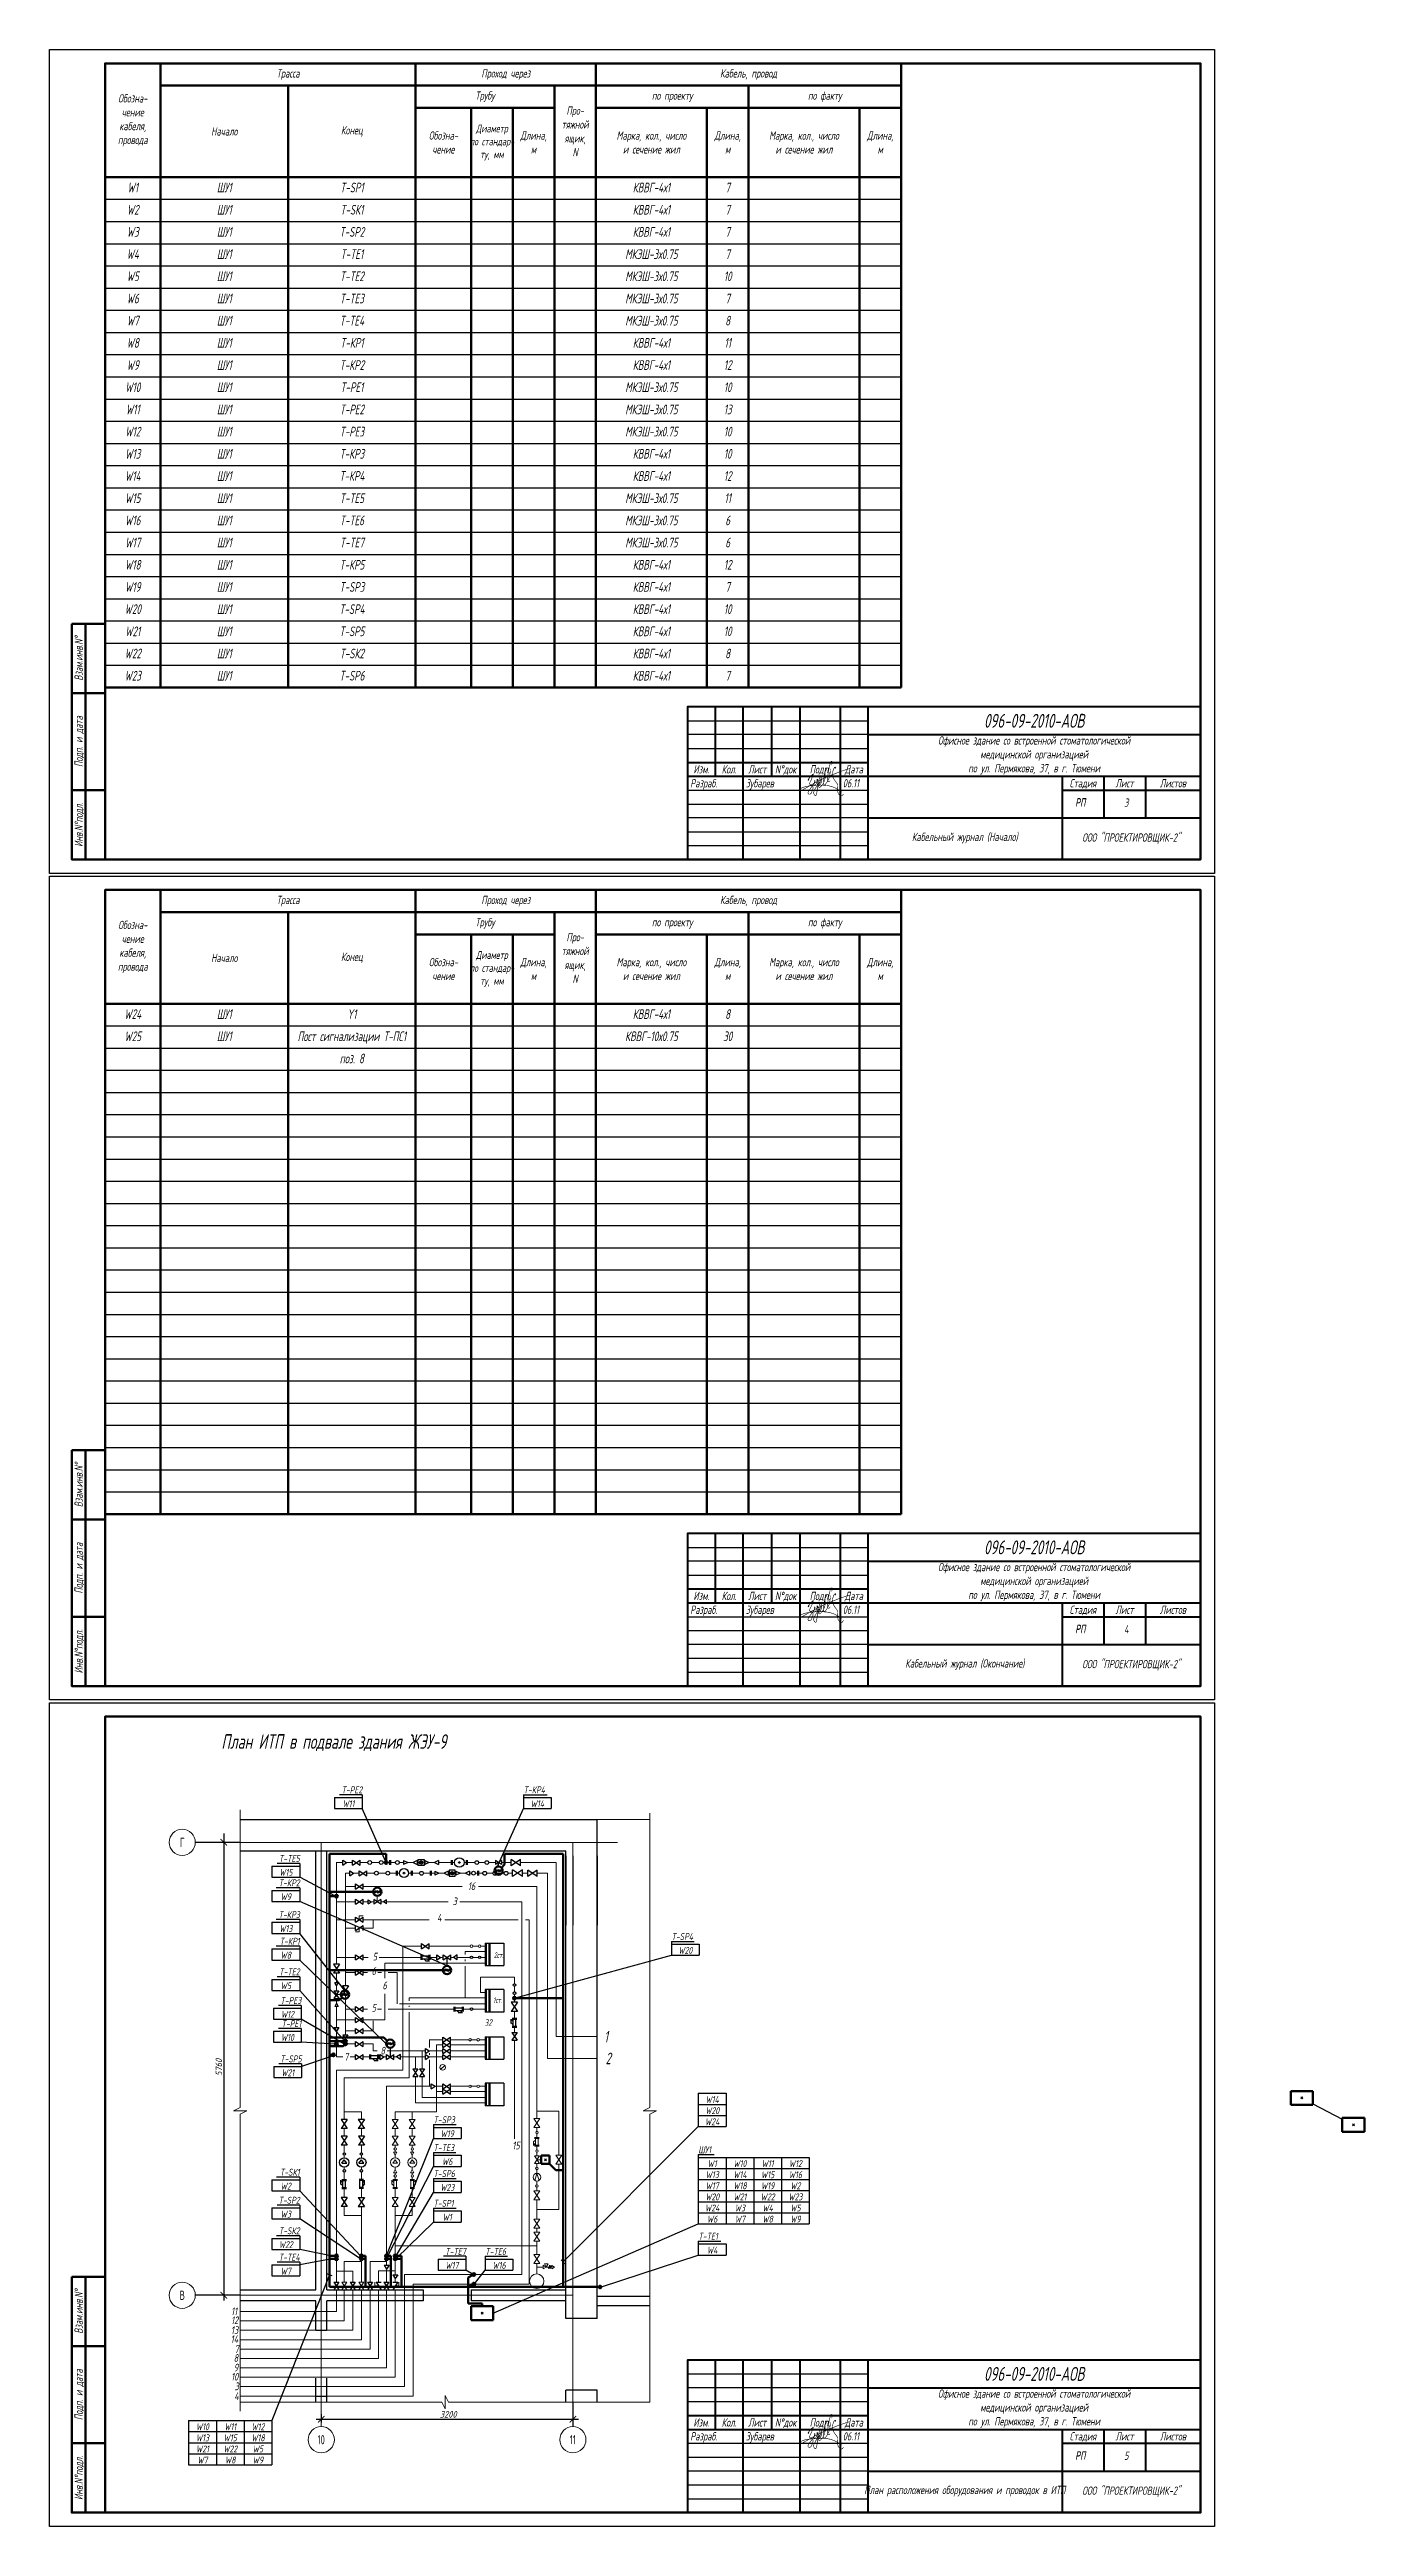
# Model space of a CAD drawing. Extents: x 37 to 1092, y -2983 to -601.
# Drawn here: x 37 to 511, y -2387 to -1494 of the extents above; entities that cross this region are included whole.
import ezdxf
from ezdxf.enums import TextEntityAlignment as Align

# ---------------------------------------------------------------- set-up
doc = ezdxf.new("R2010")
doc.units = 0
for name, color, linetype, lineweight in [('EL_DEVICE', 1, 'Continuous', 50), ('EL_KABLE', 9, 'Continuous', 60), ('TABLE', 7, 'Continuous', 50), ('выноски', 120, 'Continuous', 9), ('кирпич', 7, 'Continuous', 5), ('Оси', 250, 'Continuous', 15)]:
    doc.layers.add(name, color=color, linetype=linetype, lineweight=lineweight)
for name, color, linetype in [('FORMAT', 134, 'Continuous'), ('SYS_PIN', 7, 'Continuous'), ('TEXT', 4, 'Continuous'), ('Перегородки', 13, 'Continuous'), ('РАЗМ', 24, 'Continuous'), ('Размеры', 252, 'Continuous'), ('стены', 7, 'Continuous')]:
    doc.layers.add(name, color=color, linetype=linetype)
doc.styles.add('GOST 2.304', font='CS_Gost2304.shx', dxfattribs={"oblique": 15})
doc.styles.add('R2_5', font='romant.shx', dxfattribs={"width": 0.65, "oblique": 12, "height": 2.5})
doc.styles.get("Standard").update_dxf_attribs({"font": 'romant.shx', "width": 0.65, "oblique": 12})

msp = doc.modelspace()

# ---------------------------------------------------------------- texts
at = {"char_height": 3.5, "attachment_point": 2, "line_spacing_factor": 1.371429}
for s, insert, width in [('W1', (67.2, -1541.82), 18), ('ШУ1', (100.2, -1541.82), 44), ('T-SP1', (146.2, -1541.82), 45), ('КВВГ-4х1', (254.2, -1541.82), 38), ('7', (281.7, -1541.82), 13), ('W2', (67.2, -1549.82), 18), ('ШУ1', (100.2, -1549.82), 44), ('T-SК1', (146.2, -1549.82), 45), ('КВВГ-4х1', (254.2, -1549.82), 38), ('7', (281.7, -1549.82), 13), ('W3', (67.2, -1557.82), 18), ('ШУ1', (100.2, -1557.82), 44), ('T-SP2', (146.2, -1557.82), 45), ('КВВГ-4х1', (254.2, -1557.82), 38), ('7', (281.7, -1557.82), 13), ('W4', (67.2, -1565.82), 18), ('ШУ1', (100.2, -1565.82), 44), ('T-TE1', (146.2, -1565.82), 45), ('МКЭШ-3х0.75', (254.2, -1565.82), 38), ('7', (281.7, -1565.82), 13), ('W5', (67.2, -1573.82), 18), ('ШУ1', (100.2, -1573.82), 44), ('T-TE2', (146.2, -1573.82), 45), ('МКЭШ-3х0.75', (254.2, -1573.82), 38), ('10', (281.7, -1573.82), 13), ('W6', (67.2, -1581.82), 18), ('ШУ1', (100.2, -1581.82), 44), ('T-TE3', (146.2, -1581.82), 45), ('МКЭШ-3х0.75', (254.2, -1581.82), 38), ('7', (281.7, -1581.82), 13), ('W8', (67.2, -1597.82), 18), ('W7', (67.2, -1589.82), 18), ('ШУ1', (100.2, -1589.82), 44), ('ШУ1', (100.2, -1597.82), 44), ('T-TE4', (146.2, -1589.82), 45), ('T-КР1', (146.2, -1597.82), 45), ('МКЭШ-3х0.75', (254.2, -1589.82), 38), ('КВВГ-4х1', (254.2, -1597.82), 38), ('11', (281.7, -1597.82), 13), ('8', (281.7, -1589.82), 13), ('W9', (67.2, -1605.82), 18), ('ШУ1', (100.2, -1605.82), 44), ('T-КР2', (146.2, -1605.82), 45), ('КВВГ-4х1', (254.2, -1605.82), 38), ('12', (281.7, -1605.82), 13), ('W10', (67.2, -1613.82), 18), ('ШУ1', (100.2, -1613.82), 44), ('T-PE1', (146.2, -1613.82), 45), ('МКЭШ-3х0.75', (254.2, -1613.82), 38), ('10', (281.7, -1613.82), 13), ('W11', (67.2, -1621.82), 18), ('ШУ1', (100.2, -1621.82), 44), ('T-PE2', (146.2, -1621.82), 45), ('МКЭШ-3х0.75', (254.2, -1621.82), 38), ('13', (281.7, -1621.82), 13), ('W12', (67.2, -1629.82), 18), ('ШУ1', (100.2, -1629.82), 44), ('T-PE3', (146.2, -1629.82), 45), ('МКЭШ-3х0.75', (254.2, -1629.82), 38), ('10', (281.7, -1629.82), 13), ('W13', (67.2, -1637.82), 18), ('ШУ1', (100.2, -1637.82), 44), ('T-КР3', (146.2, -1637.82), 45), ('КВВГ-4х1', (254.2, -1637.82), 38), ('10', (281.7, -1637.82), 13), ('W14', (67.2, -1645.82), 18), ('ШУ1', (100.2, -1645.82), 44), ('T-КР4', (146.2, -1645.82), 45), ('КВВГ-4х1', (254.2, -1645.82), 38), ('12', (281.7, -1645.82), 13), ('W15', (67.2, -1653.82), 18), ('ШУ1', (100.2, -1653.82), 44), ('T-TE5', (146.2, -1653.82), 45), ('МКЭШ-3х0.75', (254.2, -1653.82), 38), ('11', (281.7, -1653.82), 13), ('W16', (67.2, -1661.82), 18), ('W17', (67.2, -1669.82), 18), ('ШУ1', (100.2, -1661.82), 44), ('ШУ1', (100.2, -1669.82), 44), ('T-TE6', (146.2, -1661.82), 45), ('T-TE7', (146.2, -1669.82), 45), ('МКЭШ-3х0.75', (254.2, -1661.82), 38), ('МКЭШ-3х0.75', (254.2, -1669.82), 38), ('6', (281.7, -1661.82), 13), ('6', (281.7, -1669.82), 13), ('W18', (67.2, -1677.82), 18), ('ШУ1', (100.2, -1677.82), 44), ('T-КР5', (146.2, -1677.82), 45), ('КВВГ-4х1', (254.2, -1677.82), 38), ('12', (281.7, -1677.82), 13), ('W19', (67.2, -1685.82), 18), ('ШУ1', (100.2, -1685.82), 44), ('T-SP3', (146.2, -1685.82), 45), ('КВВГ-4х1', (254.2, -1685.82), 38), ('7', (281.7, -1685.82), 13), ('W20', (67.2, -1693.82), 18), ('ШУ1', (100.2, -1693.82), 44), ('T-SP4', (146.2, -1693.82), 45), ('КВВГ-4х1', (254.2, -1693.82), 38), ('10', (281.7, -1693.82), 13), ('W21', (67.2, -1701.82), 18), ('ШУ1', (100.2, -1701.82), 44), ('T-SP5', (146.2, -1701.82), 45), ('КВВГ-4х1', (254.2, -1701.82), 38), ('10', (281.7, -1701.82), 13), ('W22', (67.2, -1709.82), 18), ('ШУ1', (100.2, -1709.82), 44), ('T-SК2', (146.2, -1709.82), 45), ('КВВГ-4х1', (254.2, -1709.82), 38), ('8', (281.7, -1709.82), 13), ('W23', (67.2, -1717.82), 18), ('ШУ1', (100.2, -1717.82), 44), ('T-SP6', (146.2, -1717.82), 45), ('КВВГ-4х1', (254.2, -1717.82), 38), ('7', (281.7, -1717.82), 13), ('W24', (67.2, -1839.82), 18), ('W25', (67.2, -1847.82), 18), ('ШУ1', (100.2, -1839.82), 44), ('ШУ1', (100.2, -1847.82), 44), ('Пост сигнализации Т-ПС1 поз. 8', (146.2, -1847.82), 45), ('Y1', (146.2, -1839.82), 45), ('КВВГ-10х0.75', (254.2, -1847.82), 38), ('КВВГ-4х1', (254.2, -1839.82), 38), ('30', (281.7, -1847.82), 13), ('8', (281.7, -1839.82), 13)]:
    msp.add_mtext(s, dxfattribs=dict(at, insert=insert, width=width))
for s, insert, char_height, attachment_point in [('План ИТП в подвале здания ЖЭУ-9', (99.16, -2101.2), 5.25, 1), ('3', (184.05, -2160.04), 2.78, 3), ('16', (190.68, -2154.6), 2.778, 3), ('4', (178.55, -2165.95), 2.78, 3), ('6', (154.9, -2185.17), 2.78, 3), ('5', (155.3, -2179.99), 2.78, 3), ('2ст.', (200.91, -2179.84), 2, 3), ('6', (158.83, -2190.37), 2.78, 3), ('1ст.', (200.38, -2196.09), 2, 3), ('5', (154.95, -2198.43), 2.78, 3), ('32', (194.06, -2203.96), 2.362, 1), ('8', (158.17, -2213.89), 2.78, 3), ('1', (238.57, -2208.14), 4.17, 3), ('7', (144.94, -2216.08), 2.78, 3), ('2', (239.61, -2215.98), 4.17, 3), ('15', (206.72, -2248.1), 2.778, 3), ('11', (104.82, -2307.87), 2.778, 3), ('12', (105.23, -2311.08), 2.778, 3), ('14', (105.23, -2317.89), 2.778, 3), ('13', (105.23, -2314.67), 2.778, 3), ('7', (105.42, -2321.48), 2.78, 3), ('8', (105.23, -2324.69), 2.78, 3), ('9', (105.23, -2328.14), 2.78, 3), ('10', (105.23, -2331.44), 2.778, 3), ('3', (105.42, -2334.91), 2.78, 3), ('4', (105.42, -2338.41), 2.78, 3)]:
    msp.add_mtext(s, dxfattribs=dict(insert=insert, char_height=char_height, attachment_point=attachment_point))
at = {"char_height": 2.5}
for s, insert, attachment_point, line_spacing_factor in [('W11', (144.97, -2125), 2, 0.96), ('T-PE2', (149.97, -2122.5), 9, 0.25), ('T-КР4', (208.09, -2122.5), 7, 0.25), ('W14', (213.09, -2125), 2, 0.96), ('W15', (122.39, -2149.74), 2, 0.96), ('T-TE5', (127.39, -2147.24), 9, 0.25), ('W9', (122.39, -2158.53), 2, 0.96), ('T-КР2', (127.39, -2156.03), 9, 0.25), ('T-КР3', (127.39, -2167.51), 9, 0.25), ('W13', (122.39, -2170.01), 2, 0.96), ('T-КР1', (127.39, -2177.09), 9, 0.25), ('T-SP4', (261.43, -2175.38), 7, 0.25), ('W20', (266.43, -2177.88), 2, 0.96), ('W8', (122.39, -2179.59), 2, 0.96), ('T-TE2', (127.39, -2188.1), 9, 0.25), ('W5', (122.39, -2190.6), 2, 0.96), ('T-PE3', (127.97, -2198.44), 9, 0.25), ('W12', (122.97, -2200.94), 2, 0.96), ('T-PE1', (127.97, -2206.76), 9, 0.25), ('W10', (122.97, -2209.26), 2, 0.96), ('W21', (123.08, -2221.99), 2, 0.96), ('T-SP5', (128.08, -2219.49), 9, 0.25), ('W14', (276.11, -2231.66), 2, 0.96), ('T-SP3', (175.59, -2241.44), 7, 0.25), ('W24', (276.11, -2239.66), 2, 0.96), ('W20', (276.11, -2235.66), 2, 0.96), ('T-TE3', (175.59, -2251.48), 7, 0.25), ('W19', (180.59, -2243.94), 2, 0.96), ('ШУ1', (271.11, -2252.25), 7, 0.25), ('T-SК1', (127.39, -2260.36), 9, 0.25), ('T-SP6', (175.59, -2260.87), 7, 0.25), ('W6', (180.59, -2253.98), 2, 0.96), ('W13', (276.11, -2258.75), 2, 0.96), ('W1', (276.11, -2254.75), 2, 0.96), ('W14', (286.11, -2258.75), 2, 0.96), ('W10', (286.11, -2254.75), 2, 0.96), ('W15', (296.11, -2258.75), 2, 0.96), ('W11', (296.11, -2254.75), 2, 0.96), ('W16', (306.11, -2258.75), 2, 0.96), ('W12', (306.11, -2254.75), 2, 0.96), ('W2', (122.39, -2262.86), 2, 0.96), ('T-SP2', (127.39, -2270.46), 9, 0.25), ('W23', (180.59, -2263.37), 2, 0.96), ('W20', (276.11, -2266.75), 2, 0.96), ('W17', (276.11, -2262.75), 2, 0.96), ('W18', (286.11, -2262.75), 2, 0.96), ('W21', (286.11, -2266.75), 2, 0.96), ('W22', (296.11, -2266.75), 2, 0.96), ('W19', (296.11, -2262.75), 2, 0.96), ('W23', (306.11, -2266.75), 2, 0.96), ('W2', (306.11, -2262.75), 2, 0.96), ('W3', (122.39, -2272.96), 2, 0.96), ('T-SP1', (175.59, -2271.56), 7, 0.25), ('W1', (180.59, -2274.06), 2, 0.96), ('W24', (276.11, -2270.75), 2, 0.96), ('W6', (276.11, -2274.75), 2, 0.96), ('W3', (286.11, -2270.75), 2, 0.96), ('W7', (286.11, -2274.75), 2, 0.96), ('W4', (296.11, -2270.75), 2, 0.96), ('W8', (296.11, -2274.75), 2, 0.96), ('W5', (306.11, -2270.75), 2, 0.96), ('W9', (306.11, -2274.75), 2, 0.96), ('W22', (122.39, -2283.98), 2, 0.96), ('T-SК2', (127.39, -2281.48), 9, 0.25), ('T-TE1', (271.11, -2283.46), 7, 0.25), ('W4', (276.11, -2285.96), 2, 0.96), ('W7', (122.39, -2293.51), 2, 0.96), ('T-TE4', (127.39, -2291.01), 9, 0.25), ('W17', (182.29, -2291.42), 2, 0.96), ('T-TE7', (187.29, -2288.92), 9, 0.25), ('T-TE6', (194.27, -2288.92), 7, 0.25), ('W16', (199.27, -2291.42), 2, 0.96), ('W13', (92.34, -2353.62), 2, 0.96), ('W10', (92.34, -2349.62), 2, 0.96), ('W15', (102.34, -2353.62), 2, 0.96), ('W11', (102.34, -2349.62), 2, 0.96), ('W18', (112.34, -2353.62), 2, 0.96), ('W12', (112.34, -2349.62), 2, 0.96), ('W21', (92.34, -2357.62), 2, 0.96), ('W7', (92.34, -2361.62), 2, 0.96), ('W22', (102.34, -2357.62), 2, 0.96), ('W8', (102.34, -2361.62), 2, 0.96), ('W5', (112.34, -2357.62), 2, 0.96), ('W9', (112.34, -2361.62), 2, 0.96)]:
    msp.add_mtext(s, dxfattribs=dict(at, insert=insert, attachment_point=attachment_point, line_spacing_factor=line_spacing_factor))
at = {"layer": 'FORMAT', "style": 'R2_5', "oblique": 12, "width": 0.65}
for p in [(268.2, -1759.82), (268.2, -2057.82), (268.2, -2355.82)]:
    msp.add_text('Разраб.', height=3, dxfattribs=at).set_placement(p)
for s, p in [('Изм.', (272.2, -1754.82)), ('Кол.', (282.2, -1754.82)), ('Лист', (292.35, -1754.82)), ('N%%dдок', (302.6, -1754.82)), ('Подп.', (314.95, -1754.82)), ('Дата', (327.2, -1754.82)), ('Изм.', (272.2, -2052.82)), ('Кол.', (282.2, -2052.82)), ('Лист', (292.35, -2052.82)), ('N%%dдок', (302.6, -2052.82)), ('Подп.', (314.95, -2052.82)), ('Дата', (327.2, -2052.82)), ('Изм.', (272.2, -2350.82)), ('Кол.', (282.2, -2350.82)), ('Лист', (292.35, -2350.82)), ('N%%dдок', (302.6, -2350.82)), ('Подп.', (314.95, -2350.82)), ('Дата', (327.2, -2350.82))]:
    msp.add_text(s, height=3, dxfattribs=at).set_placement(p, align=Align.CENTER)
for s, p in [('Стадия', (409.78, -1758.32)), ('Лист', (424.78, -1758.32)), ('Листов', (442.24, -1758.32)), ('Стадия', (409.78, -2056.32)), ('Лист', (424.78, -2056.32)), ('Листов', (442.24, -2056.32)), ('Стадия', (409.78, -2354.32)), ('Лист', (424.78, -2354.32)), ('Листов', (442.24, -2354.32))]:
    msp.add_text(s, height=3, dxfattribs=at).set_placement(p, align=Align.MIDDLE_CENTER)
at = {"layer": 'FORMAT', "attachment_point": 5, "style": 'R2_5'}
for s, insert, char_height, width in [('Трасса', (123.2, -1502.82), 3, 46), ('Трубу', (194.2, -1510.82), 3, 46), ('Проход через', (201.7, -1502.82), 3, 46), ('Кабель, провод', (289.2, -1502.82), 3, 46), ('по факту', (316.7, -1510.82), 3, 46), ('Обозна-\\Pчение\\Pкабеля,\\Pпровода', (67.2, -1519.32), 3, 20), ('Про-\\Pтяжной\\Pящик,\\PN', (226.7, -1523.32), 3, 15), ('по проекту', (261.7, -1510.82), 3, 46), ('Начало', (100.2, -1523.32), 3, 46), ('Конец', (146.2, -1523.32), 3, 46), ('Обозна-\\Pчение', (179.2, -1527.32), 3, 15), ('Диаметр\\Pпо стандар- \\Pту, мм', (196.7, -1527.32), 2.8, 15), ('Длина,\\Pм', (211.7, -1527.32), 3, 15), ('Марка, кол., число\\Pи сечение жил', (254.2, -1527.32), 3, 46), ('Длина,\\Pм', (281.7, -1527.32), 3, 46), ('Марка, кол., число\\Pи сечение жил', (309.2, -1527.32), 3, 46), ('Длина,\\Pм', (336.7, -1527.32), 3, 46), ('Трасса', (123.2, -1800.82), 3, 46), ('Проход через', (201.7, -1800.82), 3, 46), ('Кабель, провод', (289.2, -1800.82), 3, 46), ('Обозна-\\Pчение\\Pкабеля,\\Pпровода', (67.2, -1817.32), 3, 20), ('Трубу', (194.2, -1808.82), 3, 46), ('Про-\\Pтяжной\\Pящик,\\PN', (226.7, -1821.32), 3, 15), ('по проекту', (261.7, -1808.82), 3, 46), ('по факту', (316.7, -1808.82), 3, 46), ('Начало', (100.2, -1821.32), 3, 46), ('Конец', (146.2, -1821.32), 3, 46), ('Обозна-\\Pчение', (179.2, -1825.32), 3, 15), ('Диаметр\\Pпо стандар- \\Pту, мм', (196.7, -1825.32), 2.8, 15), ('Длина,\\Pм', (211.7, -1825.32), 3, 15), ('Марка, кол., число\\Pи сечение жил', (254.2, -1825.32), 3, 46), ('Длина,\\Pм', (281.7, -1825.32), 3, 46), ('Марка, кол., число\\Pи сечение жил', (309.2, -1825.32), 3, 46), ('Длина,\\Pм', (336.7, -1825.32), 3, 46)]:
    msp.add_mtext(s, dxfattribs=dict(at, insert=insert, char_height=char_height, width=width))
at = {"layer": 'FORMAT', "char_height": 3, "width": 48.2605, "attachment_point": 5, "line_spacing_factor": 0.8, "style": 'R2_5'}
for insert in [(427.24, -1778.32), (427.24, -2076.32), (427.24, -2374.32)]:
    msp.add_mtext('ООО "ПРОЕКТИРОВЩИК-2"', dxfattribs=dict(at, insert=insert))
at = {"layer": 'TEXT', "style": 'R2_5', "oblique": 12, "width": 0.65}
for s, p in [('Взам.инв.N%%d', (47.7, -1713.32)), ('Подп. и дата', (47.7, -1743.32)), ('Инв.N%%dподл.', (47.7, -1773.32)), ('Взам.инв.N%%d', (47.7, -2011.32)), ('Подп. и дата', (47.7, -2041.32)), ('Инв.N%%dподл.', (47.7, -2071.32)), ('Взам.инв.N%%d', (47.7, -2309.32)), ('Подп. и дата', (47.7, -2339.32)), ('Инв.N%%dподл.', (47.7, -2369.32))]:
    msp.add_text(s, height=3, rotation=90, dxfattribs=at).set_placement(p, align=Align.MIDDLE_CENTER)
for s, p in [('Зубарев', (288.2, -1759.82)), ('06.11', (323.2, -1759.82)), ('Зубарев', (288.2, -2057.82)), ('06.11', (323.2, -2057.82)), ('Зубарев', (288.2, -2355.82)), ('06.11', (323.2, -2355.82))]:
    msp.add_text(s, height=3, dxfattribs=at).set_placement(p)
for s, p in [('РП', (408.83, -1765.19)), ('РП', (408.83, -1765.32)), ('3', (425.42, -1765.32)), ('РП', (408.83, -2063.19)), ('РП', (408.83, -2063.32)), ('4', (425.42, -2063.32)), ('РП', (408.83, -2361.19)), ('РП', (408.83, -2361.32)), ('5', (425.42, -2361.32))]:
    msp.add_text(s, height=3, dxfattribs=at).set_placement(p, align=Align.MIDDLE_CENTER)
at = {"layer": 'TEXT', "width": 119.8, "attachment_point": 5, "style": 'R2_5'}
for s, insert, char_height in [('096-09-2010-АОВ', (392.2, -1735.82), 5), ('Офисное здание со встроенной стоматологической\\Pмедицинской организацией \\Pпо ул. Пермякова, 37, в г. Тюмени', (392.2, -1748.32), 3), ('096-09-2010-АОВ', (392.2, -2033.82), 5), ('Офисное здание со встроенной стоматологической\\Pмедицинской организацией \\Pпо ул. Пермякова, 37, в г. Тюмени', (392.2, -2046.32), 3), ('096-09-2010-АОВ', (392.2, -2331.82), 5), ('Офисное здание со встроенной стоматологической\\Pмедицинской организацией \\Pпо ул. Пермякова, 37, в г. Тюмени', (392.2, -2344.32), 3)]:
    msp.add_mtext(s, dxfattribs=dict(at, insert=insert, char_height=char_height))
at = {"layer": 'TEXT', "char_height": 3, "width": 70, "attachment_point": 5, "line_spacing_factor": 0.8, "style": 'R2_5'}
for s, insert in [('Кабельный журнал (Начало)', (367.2, -1778.07)), ('Кабельный журнал (Окончание)', (367.2, -2076.07)), ('План расположения оборудования и проводок в ИТП', (367.2, -2374.07))]:
    msp.add_mtext(s, dxfattribs=dict(at, insert=insert))
at = {"layer": 'Оси', "style": 'GOST 2.304', "width": 0.8}
for s, height, p in [('Г', 3.31, (85.04, -2140.17)), ('В', 3.31, (85.04, -2303.46)), ('10', 3.308, (135.16, -2355.53)), ('11', 3.308, (225.88, -2355.53))]:
    msp.add_text(s, height=height, dxfattribs=at).set_placement(p, align=Align.MIDDLE_CENTER)
at = {"layer": 'Размеры', "insert": (98.24, -2221.34), "char_height": 2.362, "attachment_point": 5, "rotation": 90, "style": 'GOST 2.304'}
msp.add_mtext('\\A1;5760', dxfattribs=at)
at = {"layer": 'Размеры', "insert": (180.95, -2346.39), "char_height": 2.362, "attachment_point": 5, "style": 'GOST 2.304'}
msp.add_mtext('\\A1;3200', dxfattribs=at)

# ---------------------------------------------------------------- blocks, each defined once
blk = doc.blocks.new('_ArchTick')
at = {"lineweight": 20, "const_width": 0.15}
blk.add_lwpolyline([(-0.5, -0.5), (0.5, 0.5)], dxfattribs=at)
blk = doc.blocks.new('Valve10')
for p, q in [((-2.5, 6), (-2.5, 9)), ((-2.5, 9), (0, 7.5)), ((0, 7.5), (-2.5, 6)), ((-1.5, 11), (0, 11.5)), ((1.5, 10.5), (-1.5, 11)), ((-1.5, 10), (1.5, 10.5)), ((1.5, 9.5), (-1.5, 10)), ((0, 7.5), (-1.5, 5)), ((-1.5, 5), (1.5, 5)), ((0, 11.5), (0, 12)), ((0, 9), (1.5, 9.5)), ((0, 7.5), (0, 9)), ((1.5, 5), (0, 7.5)), ((0, 5), (0, 0))]:
    blk.add_line(p, q)
blk = doc.blocks.new('KIP_AUTOMATION_BOX')
at = {"layer": 'EL_DEVICE'}
for p, q in [((-4, 2.5), (4, 2.5)), ((-4, -2.5), (-4, 2.5)), ((4, 2.5), (4, -2.5)), ((4, -2.5), (-4, -2.5))]:
    blk.add_line(p, q, dxfattribs=at)
blk = doc.blocks.new('CONNECTOR_SQUARE')
at = {"layer": 'SYS_PIN'}
for p, q in [((-0.35, 0.35), (0.35, -0.35)), ((0.35, 0.35), (-0.35, -0.35))]:
    blk.add_line(p, q, dxfattribs=at)
blk = doc.blocks.new('KIP_SENSOR')
at = {"layer": 'EL_DEVICE'}
blk.add_circle((0, 0), 0.5, dxfattribs=at)
blk = doc.blocks.new('KIP_ACTUATOR')
at = {"layer": 'EL_DEVICE'}
for p, q in [((-0.35, 0.35), (-1.06, -0.35)), ((-0.35, 0.35), (0.35, -0.35)), ((1.06, 0.35), (0.35, -0.35))]:
    blk.add_line(p, q, dxfattribs=at)
blk.add_circle((0, 0), 1.5, dxfattribs=at)
blk = doc.blocks.new('KIP_SOLENOID')
at = {"layer": 'EL_DEVICE'}
for p, q in [((-1.5, 1.5), (1.5, 1.5)), ((-1.5, -1.5), (-1.5, 1.5)), ((1.5, 1.5), (1.5, -1.5)), ((1.5, -1.5), (-1.5, -1.5))]:
    blk.add_line(p, q, dxfattribs=at)
blk = doc.blocks.new('SIGNATURE_ZAM')
for points in [[(21.6, 1.7, 0, 0.3, 0), (21.4, 2, 0.5, 0.4, 0), (20.7, 2.6, 0.4, 0.3, 0), (19.7, 3.2, 0.3, 0.3, 0), (18.9, 3.6, 0.3, 0.3, 0), (18, 4.1, 0.3, 0.3, 0), (17, 4.5, 0.3, 0.3, 0), (16, 4.8, 0.3, 0.3, 0), (14.9, 5.1, 0.3, 0.3, 0), (14.2, 5.2, 0.3, 0.3, 0), (13, 5.3, 0.3, 0.3, 0), (12.1, 5.4, 0.3, 0.3, 0), (10.8, 5.4, 0.3, 0.3, 0), (8.4, 5.4, 0.3, 0.3, 0), (7, 5.3, 0.3, 0.3, 0), (5.6, 5.1, 0.3, 0.3, 0), (4, 4.9, 0.3, 0.3, 0), (3.1, 4.7, 0.3, 0.3, 0), (2.3, 4.5, 0.3, 0.3, 0), (1.2, 4.1, 0.3, 0.3, 0), (0.2, 3.6, 0.3, 0.3, 0), (0, 3.2, 0.3, 0.3, 0), (0.1, 2.9, 0.3, 0.3, 0), (0.5, 2.8, 0.3, 0.3, 0), (1.1, 2.8, 0.3, 0.3, 0), (1.8, 3.2, 0.3, 0.3, 0), (3.2, 4, 0.3, 0.3, 0), (4.4, 4.7, 0.3, 0.3, 0), (5.5, 5.4, 0.3, 0.3, 0), (6.5, 5.9, 0.3, 0.3, 0), (7.9, 6.7, 0.3, 0.3, 0), (9.4, 7.5, 0.3, 0.3, 0), (10.3, 7.9, 0.3, 0.3, 0), (11.6, 8.6, 0.3, 0.3, 0), (13.4, 9.4, 0.3, 0.3, 0), (15, 10.1, 0.3, 0.3, 0), (16.2, 10.6, 0.3, 0.3, 0), (17.8, 11.2, 0.3, 0.3, 0), (19.5, 11.9, 0.3, 0.3, 0), (21.1, 12.5, 0.3, 0.3, 0), (22.9, 13.1, 0.3, 0.3, 0), (24.2, 13.6, 0.3, 0.3, 0), (25, 13.8, 0.3, 0.3, 0), (25.7, 13.9, 0.3, 0.3, 0)], [(4.7, 7.9, 0.5, 0.6, 0), (4.4, 8.1, 0.6, 0.6, 0), (4.6, 8.7, 0.4, 0.3, 0), (5.2, 9.5, 0.3, 0.3, 0), (5.9, 10.4, 0.3, 0.4, 0), (6.4, 10.7, 0.4, 0.4, 0), (6.7, 11, 0.4, 0.3, 0), (6.8, 11.1, 0.4, 0.4, 0), (6.9, 11.1, 0.4, 0.4, 0), (6.9, 11, 0.4, 0.4, 0), (6.8, 10.7, 0.4, 0.4, 0), (6.7, 10.2, 0.4, 0.3, 0), (6.5, 9.8, 0.3, 0.3, 0), (6.3, 9.2, 0.3, 0.3, 0), (6, 8.4, 0.3, 0.3, 0), (5.7, 7.8, 0.3, 0.3, 0), (5.4, 7.3, 0.3, 0.3, 0), (5.2, 6.8, 0.3, 0.3, 0), (5.1, 6.4, 0.3, 0.3, 0), (5.1, 6.2, 0.3, 0.3, 0), (5.1, 5.9, 0.3, 0.3, 0), (5.2, 5.8, 0.3, 0.3, 0), (5.4, 5.7, 0.3, 0.3, 0), (5.9, 5.5, 0.3, 0.3, 0), (6.4, 5.2, 0.3, 0.3, 0), (6.6, 5, 0.3, 0.3, 0), (6.8, 4.7, 0.3, 0.3, 0), (6.8, 4.1, 0.3, 0.3, 0), (6.8, 3.7, 0.3, 0.3, 0), (6.6, 3, 0.3, 0.3, 0), (6.3, 2.3, 0.3, 0.3, 0), (6.1, 1.6, 0.3, 0.3, 0), (5.8, 1.2, 0.3, 0.3, 0), (5.3, 0.8, 0.3, 0.3, 0), (5.2, 0.8, 0.3, 0.3, 0), (5, 0.8, 0.3, 0.3, 0), (4.8, 0.8, 0.3, 0.3, 0), (4.6, 0.8, 0.3, 0.3, 0), (4.4, 1, 0.3, 0.3, 0), (4.3, 1.2, 0.3, 0.3, 0), (4.2, 1.4, 0.3, 0.3, 0), (4.3, 1.8, 0.3, 0.3, 0), (4.5, 2.2, 0.3, 0.3, 0), (4.8, 2.7, 0.3, 0.3, 0), (5.2, 3.3, 0.3, 0.3, 0), (5.7, 4, 0.3, 0.3, 0), (6, 4.4, 0.3, 0.3, 0), (6.3, 4.9, 0.3, 0.3, 0), (6.8, 5.5, 0.3, 0.3, 0), (7.1, 5.9, 0.3, 0.3, 0), (7.3, 6.2, 0.3, 0.3, 0), (7.6, 6.7, 0.3, 0.3, 0), (7.8, 7.2, 0.3, 0.3, 0), (7.8, 7.5, 0.3, 0.3, 0), (7.8, 7.7, 0.3, 0.3, 0), (7.7, 7.8, 0.3, 0.3, 0), (7.6, 7.8, 0.3, 0.3, 0), (7.5, 7.8, 0.3, 0.3, 0), (7.4, 7.7, 0.3, 0.3, 0), (7.4, 7.5, 0.3, 0.3, 0), (7.4, 7.2, 0.3, 0.3, 0), (7.4, 6.9, 0.3, 0.3, 0), (7.4, 6.5, 0.3, 0.3, 0), (7.3, 5.8, 0.3, 0.3, 0), (7.4, 5.4, 0.3, 0.3, 0), (7.4, 5.3, 0.3, 0.3, 0), (7.6, 5.2, 0.3, 0.3, 0), (7.7, 5.3, 0.3, 0.3, 0), (7.9, 5.4, 0.3, 0.3, 0), (8.2, 5.7, 0.3, 0.3, 0), (8.5, 6.2, 0.3, 0.3, 0), (8.7, 6.7, 0.3, 0.3, 0), (8.9, 7.1, 0.3, 0.3, 0), (9.1, 7.6, 0.3, 0.3, 0), (9.2, 7.9, 0.3, 0.3, 0), (9.2, 8.2, 0.3, 0.3, 0), (9.2, 8.4, 0.3, 0.3, 0), (9.1, 8.4, 0.3, 0.3, 0), (9, 8.4, 0.3, 0.3, 0), (8.9, 8.4, 0.3, 0.3, 0), (8.9, 8.2, 0.3, 0.3, 0), (8.9, 8.1, 0.3, 0.3, 0), (8.9, 7.8, 0.3, 0.3, 0), (9, 6.6, 0.3, 0.3, 0), (9, 5.8, 0.3, 0.3, 0), (9, 4.7, 0.3, 0.3, 0), (9, 4.1, 0.3, 0.3, 0), (9, 3.2, 0.3, 0.3, 0), (8.9, 2.3, 0.3, 0.3, 0), (8.8, 1.8, 0.3, 0.3, 0), (8.7, 1.4, 0.3, 0.3, 0), (8.6, 0.7, 0.3, 0.3, 0), (8.4, 0.3, 0.3, 0.3, 0), (8.3, 0.1, 0.3, 0.3, 0), (8.1, 0, 0.3, 0.3, 0), (7.9, 0, 0.3, 0.3, 0), (7.7, 0.2, 0.3, 0.3, 0), (7.4, 0.6, 0.3, 0.3, 0), (7.2, 1.1, 0.3, 0.3, 0), (7.2, 1.9, 0.3, 0.3, 0), (7.4, 2.6, 0.3, 0.3, 0), (7.9, 3.5, 0.3, 0.3, 0), (8.4, 4.4, 0.3, 0.3, 0), (8.8, 5, 0.3, 0.3, 0), (9.4, 5.9, 0.3, 0.3, 0), (10, 6.6, 0.3, 0.3, 0), (10.4, 7.3, 0.3, 0.3, 0), (10.5, 7.5, 0.3, 0.3, 0), (10.6, 7.8, 0.3, 0.3, 0), (10.7, 8.1, 0.3, 0.3, 0), (10.6, 7.3, 0.3, 0.3, 0), (10.5, 6.9, 0.3, 0.3, 0), (10.3, 6.4, 0.3, 0.3, 0), (10.2, 6.1, 0.3, 0.3, 0), (10, 5.8, 0.3, 0.3, 0), (9.9, 5.5, 0.3, 0.3, 0), (9.9, 5.3, 0.3, 0.3, 0), (10.1, 5.2, 0.3, 0.3, 0), (10.3, 5.3, 0.3, 0.3, 0), (10.4, 5.5, 0.3, 0.3, 0), (10.7, 6, 0.3, 0.3, 0), (10.8, 6.2, 0.3, 0.3, 0), (11, 6.7, 0.3, 0.3, 0), (11.2, 7.2, 0.3, 0.3, 0), (11.2, 7.9, 0.3, 0.3, 0), (11.2, 8.8, 0.3, 0.3, 0), (11.1, 9.1, 0.3, 0.3, 0), (10.9, 9.5, 0.3, 0.3, 0), (10.6, 9.6, 0.3, 0.3, 0), (10.5, 9.6, 0.3, 0.3, 0), (10.3, 9.3, 0.3, 0.3, 0), (10.1, 8.8, 0.3, 0.3, 0), (9.8, 8, 0.3, 0.3, 0), (9.7, 7.5, 0.3, 0.3, 0), (9.6, 7, 0.3, 0.3, 0), (9.6, 6.4, 0.3, 0.3, 0), (9.5, 5.7, 0.3, 0.3, 0), (9.5, 5.1, 0.3, 0.3, 0), (9.6, 4.7, 0.3, 0.3, 0), (9.8, 4.4, 0.3, 0.3, 0), (10.2, 4.3, 0.3, 0.3, 0), (10.6, 4.5, 0.3, 0.3, 0), (11, 4.9, 0.3, 0.3, 0), (11.4, 5.3, 0.3, 0.3, 0), (11.9, 6, 0.3, 0.3, 0), (12.2, 6.6, 0.3, 0.3, 0), (12.6, 7.4, 0.3, 0.3, 0), (12.9, 8.5, 0.3, 0.3, 0), (13, 9.5, 0.3, 0.3, 0), (13.1, 9.7, 0.3, 0.3, 0), (13, 10.8, 0.3, 0.3, 0), (13, 11.8, 0.3, 0.3, 0), (13.1, 12.9, 0.3, 0.3, 0), (13.1, 13.7, 0.3, 0.3, 0), (13.3, 14.3, 0.3, 0.3, 0), (13.7, 14.3, 0.3, 0.3, 0), (13.7, 13.7, 0.3, 0.3, 0), (13.4, 12.9, 0.3, 0.3, 0), (12.9, 12.2, 0.3, 0.3, 0), (12.7, 10.9, 0.3, 0.3, 0), (12.5, 9.7, 0.3, 0.3, 0), (12.4, 8.9, 0.3, 0.3, 0), (12.3, 7.9, 0.3, 0.3, 0), (12.2, 7, 0.3, 0.3, 0), (12.2, 6.2, 0.3, 0.3, 0), (12.3, 5.8, 0.3, 0.3, 0), (12.5, 5.6, 0.3, 0.3, 0), (12.7, 5.5, 0.3, 0.3, 0), (13, 5.6, 0.3, 0.3, 0), (13.3, 6, 0.3, 0.3, 0), (13.7, 6.5, 0.3, 0.3, 0), (14.1, 7.1, 0.3, 0.3, 0), (14.6, 8.1, 0.3, 0.3, 0), (15, 8.9, 0.3, 0.3, 0), (15.3, 9.8, 0.3, 0.3, 0), (15.5, 11.1, 0.3, 0.3, 0), (15.7, 12.1, 0.3, 0.2, 0), (15.9, 13.3, 0.2, 0, 0), (16.1, 14.2, 0, 0, 0)], [(16.4, 15.4, 0, 0.3, 0), (16.6, 16.5, 0.3, 0.4, 0), (16.7, 17.2, 0.4, 0.5, 0), (16.6, 17.5, 0.5, 0.5, 0), (16.2, 17.6, 0.5, 0.5, 0), (16, 17.3, 0.5, 0.3, 0), (15.7, 16.8, 0.3, 0.3, 0), (15.5, 15.9, 0.3, 0.3, 0), (15.2, 14.9, 0.3, 0.3, 0), (15, 13.6, 0.3, 0.3, 0), (14.7, 12.6, 0.3, 0.3, 0), (14.6, 11.4, 0.3, 0.3, 0), (14.4, 10.2, 0.3, 0.3, 0), (14.3, 9.1, 0.3, 0.3, 0), (14.3, 8.3, 0.3, 0.3, 0), (14.4, 7.5, 0.3, 0.3, 0), (14.8, 7.2, 0.3, 0.3, 0), (15.2, 7.3, 0.3, 0.2, 0), (15.5, 7.7, 0.2, 0, 0), (15.9, 8, 0, 0, 0)], [(18.6, 13.7, 0, 0.5, 0), (18.5, 14.3, 0.5, 0.5, 0), (18.3, 14.6, 0.5, 0.4, 0), (17.9, 14.5, 0.4, 0.3, 0), (17.5, 13.9, 0.3, 0.3, 0), (17.2, 13.1, 0.3, 0.3, 0), (16.9, 12.1, 0.3, 0.3, 0), (16.8, 11.2, 0.3, 0.3, 0), (16.9, 10.3, 0.3, 0.3, 0), (17.1, 9.5, 0.3, 0.3, 0), (17.5, 8.7, 0.3, 0.3, 0), (18, 7.9, 0.3, 0.3, 0), (18.5, 7.2, 0.3, 0.3, 0), (18.9, 6.7, 0.3, 0.3, 0), (19.3, 6.1, 0.3, 0.3, 0), (19.4, 5.5, 0.3, 0.3, 0), (19.4, 4.6, 0.3, 0.3, 0), (19.3, 3.7, 0.3, 0.3, 0), (19.4, 2.9, 0.3, 0.3, 0), (19.6, 2, 0.3, 0.3, 0), (19.7, 1.5, 0.3, 0.3, 0), (19.8, 1.2, 0.3, 0.3, 0), (20.1, 0.8, 0.3, 0.3, 0), (20.6, 0.2, 0.3, 0.3, 0), (21.1, -0.1, 0.3, 0.3, 0), (21.6, -0.1, 0.3, 0.3, 0), (21.9, 0.1, 0.3, 0.3, 0), (22.1, 0.3, 0.3, 0.3, 0), (22.3, 0.6, 0.3, 0.3, 0), (22.4, 0.8, 0.3, 0.3, 0), (22.3, 0.9, 0, 0, 0)]]:
    blk.add_lwpolyline(points, format="xyseb")

# ---------------------------------------------------------------- linework, layer by layer
for p, q in [((57.2, -1547.82), (344.2, -1547.82)), ((57.2, -1555.82), (344.2, -1555.82)), ((57.2, -1563.82), (344.2, -1563.82)), ((57.2, -1571.82), (344.2, -1571.82)), ((57.2, -1579.82), (344.2, -1579.82)), ((57.2, -1587.82), (344.2, -1587.82)), ((57.2, -1595.82), (344.2, -1595.82)), ((57.2, -1603.82), (344.2, -1603.82)), ((57.2, -1611.82), (344.2, -1611.82)), ((57.2, -1619.82), (344.2, -1619.82)), ((57.2, -1627.82), (344.2, -1627.82)), ((57.2, -1635.82), (344.2, -1635.82)), ((57.2, -1643.82), (344.2, -1643.82)), ((57.2, -1651.82), (344.2, -1651.82)), ((57.2, -1659.82), (344.2, -1659.82)), ((57.2, -1667.82), (344.2, -1667.82)), ((57.2, -1675.82), (344.2, -1675.82)), ((57.2, -1683.82), (344.2, -1683.82)), ((57.2, -1691.82), (344.2, -1691.82)), ((57.2, -1699.82), (344.2, -1699.82)), ((57.2, -1707.82), (344.2, -1707.82)), ((57.2, -1715.82), (344.2, -1715.82)), ((57.2, -1845.82), (344.2, -1845.82)), ((57.2, -1853.82), (344.2, -1853.82)), ((57.2, -1861.82), (344.2, -1861.82)), ((57.2, -1869.82), (344.2, -1869.82)), ((57.2, -1877.82), (344.2, -1877.82)), ((57.2, -1885.82), (344.2, -1885.82)), ((57.2, -1893.82), (344.2, -1893.82)), ((57.2, -1901.82), (344.2, -1901.82)), ((57.2, -1909.82), (344.2, -1909.82)), ((57.2, -1917.82), (344.2, -1917.82)), ((57.2, -1925.82), (344.2, -1925.82)), ((57.2, -1933.82), (344.2, -1933.82)), ((57.2, -1941.82), (344.2, -1941.82)), ((57.2, -1949.82), (344.2, -1949.82)), ((57.2, -1957.82), (344.2, -1957.82)), ((57.2, -1965.82), (344.2, -1965.82)), ((57.2, -1973.82), (344.2, -1973.82)), ((57.2, -1981.82), (344.2, -1981.82)), ((57.2, -1989.82), (344.2, -1989.82)), ((57.2, -1997.82), (344.2, -1997.82)), ((57.2, -2005.82), (344.2, -2005.82)), ((57.2, -2013.82), (344.2, -2013.82)), ((139.97, -2124), (149.97, -2124)), ((139.97, -2124), (139.97, -2128)), ((149.97, -2123), (141.72, -2123)), ((149.97, -2123), (149.97, -2124)), ((149.97, -2124), (149.97, -2128)), ((208.09, -2123), (208.09, -2124)), ((208.09, -2123), (216.59, -2123)), ((208.09, -2124), (218.09, -2124)), ((208.09, -2124), (208.09, -2128)), ((218.09, -2124), (218.09, -2128)), ((139.97, -2128), (149.97, -2128)), ((158.49, -2147.16), (149.97, -2128)), ((198.45, -2149.41), (208.09, -2128)), ((208.09, -2128), (218.09, -2128)), ((117.39, -2148.74), (127.39, -2148.74)), ((117.39, -2148.74), (117.39, -2152.74)), ((127.39, -2147.74), (119.3, -2147.74)), ((127.39, -2147.74), (127.39, -2148.74)), ((127.39, -2148.74), (127.39, -2152.74)), ((142.95, -2148.37), (142.95, -2146.54)), ((142.95, -2146.54), (144.31, -2147.46)), ((142.95, -2148.37), (144.31, -2147.46)), ((145.44, -2152.21), (145.44, -2150.39)), ((145.44, -2150.39), (146.81, -2151.3)), ((145.44, -2152.21), (146.81, -2151.3)), ((146.44, -2148.37), (146.44, -2146.54)), ((146.44, -2148.37), (149.17, -2146.54)), ((146.44, -2146.54), (149.17, -2148.37)), ((148.85, -2152.21), (148.85, -2150.39)), ((148.85, -2152.21), (151.59, -2150.39)), ((148.85, -2150.39), (151.59, -2152.21)), ((149.17, -2148.37), (149.17, -2146.54)), ((151.59, -2152.21), (151.59, -2150.39)), ((158.49, -2147.16), (158.49, -2147.16)), ((198.03, -2146.75), (198.02, -2148.14)), ((200.11, -2146.76), (198.02, -2148.14)), ((200.11, -2148.15), (198.03, -2146.75)), ((198.45, -2149.41), (198.45, -2149.41)), ((199.07, -2148.88), (199.07, -2147.45)), ((200.11, -2146.76), (200.11, -2148.15)), ((207, -2146.31), (203.58, -2148.59)), ((207, -2148.59), (203.58, -2146.31)), ((203.58, -2148.59), (203.58, -2146.31)), ((207.71, -2150.11), (204.16, -2152.48)), ((207.71, -2152.48), (204.16, -2150.11)), ((204.16, -2152.48), (204.16, -2150.11)), ((207, -2148.59), (207, -2146.31)), ((207.71, -2152.48), (207.71, -2150.11)), ((209.59, -2152.44), (209.59, -2150.16)), ((213.01, -2152.44), (209.59, -2150.16)), ((213.01, -2150.16), (209.59, -2152.44)), ((213.01, -2152.44), (213.01, -2150.16)), ((117.39, -2152.74), (127.39, -2152.74)), ((117.39, -2157.53), (127.39, -2157.53)), ((117.39, -2157.53), (117.39, -2161.53)), ((127.39, -2156.53), (118.89, -2156.53)), ((140.35, -2159.58), (127.39, -2152.74)), ((127.39, -2156.53), (127.39, -2157.53)), ((127.39, -2157.53), (127.39, -2161.53)), ((140.35, -2159.58), (140.35, -2159.58)), ((147.52, -2157.01), (147.52, -2155.18)), ((147.52, -2157.01), (150.25, -2155.18)), ((147.52, -2155.18), (150.25, -2157.01)), ((147.52, -2162.5), (147.52, -2160.67)), ((147.52, -2162.5), (150.25, -2160.67)), ((147.52, -2160.67), (150.25, -2162.5)), ((150.25, -2157.01), (150.25, -2155.18)), ((150.25, -2162.5), (150.25, -2160.67)), ((152.1, -2162.31), (152.1, -2160.85)), ((152.1, -2160.85), (153.19, -2161.58)), ((154.13, -2160.75), (154.13, -2162.42)), ((156.63, -2162.43), (154.13, -2160.75)), ((156.64, -2160.76), (154.13, -2162.42)), ((156.64, -2160.76), (156.63, -2162.43)), ((158.67, -2160.85), (157.58, -2161.58)), ((158.67, -2162.31), (158.67, -2160.85)), ((117.39, -2161.53), (127.39, -2161.53)), ((117.39, -2169.01), (127.39, -2169.01)), ((117.39, -2169.01), (117.39, -2173.01)), ((127.39, -2168.01), (118.89, -2168.01)), ((180.51, -2184.72), (127.39, -2161.53)), ((127.39, -2168.01), (127.39, -2169.01)), ((127.39, -2169.01), (127.39, -2173.01)), ((147.52, -2169), (147.52, -2167.18)), ((147.52, -2169), (150.25, -2167.18)), ((147.52, -2167.18), (150.25, -2169)), ((150.25, -2169), (150.25, -2167.18)), ((152.1, -2162.31), (153.19, -2161.58)), ((158.67, -2162.31), (157.58, -2161.58)), ((117.39, -2173.01), (127.39, -2173.01)), ((117.39, -2178.59), (127.39, -2178.59)), ((117.39, -2178.59), (117.39, -2182.59)), ((127.39, -2177.59), (118.89, -2177.59)), ((143.71, -2193.55), (127.39, -2173.01)), ((127.39, -2177.59), (127.39, -2178.59)), ((127.39, -2178.59), (127.39, -2182.59)), ((147.52, -2171.97), (147.52, -2170.15)), ((147.52, -2171.97), (150.25, -2170.15)), ((150.25, -2171.97), (150.25, -2170.15)), ((171.32, -2178.51), (171.32, -2176.68)), ((171.32, -2178.51), (174.06, -2176.68)), ((171.32, -2176.68), (174.06, -2178.51)), ((174.06, -2178.51), (174.06, -2176.68)), ((194.23, -2176.49), (194.23, -2184.62)), ((194.23, -2176.49), (201.01, -2176.49)), ((194.61, -2176.49), (194.61, -2184.62)), ((195.55, -2176.49), (195.55, -2184.62)), ((195.93, -2176.49), (195.93, -2184.62)), ((201.01, -2176.49), (201.01, -2184.62)), ((261.43, -2175.88), (261.43, -2176.88)), ((261.43, -2175.88), (269.6, -2175.88)), ((261.43, -2175.88), (269.6, -2175.88)), ((261.43, -2176.88), (271.43, -2176.88)), ((261.43, -2176.88), (261.43, -2180.88)), ((271.43, -2176.88), (271.43, -2180.88)), ((117.39, -2182.59), (127.39, -2182.59)), ((158.53, -2212.76), (127.39, -2182.59)), ((139.53, -2184.05), (141.71, -2187.32)), ((141.71, -2184.05), (139.53, -2187.32)), ((141.71, -2184.05), (139.53, -2184.05)), ((141.71, -2187.32), (139.53, -2187.32)), ((147.52, -2182.55), (147.52, -2180.72)), ((147.52, -2182.55), (150.25, -2180.72)), ((147.52, -2180.72), (150.25, -2182.55)), ((147.52, -2188.03), (147.52, -2186.2)), ((147.52, -2188.03), (150.25, -2186.2)), ((147.52, -2186.2), (150.25, -2188.03)), ((150.25, -2182.55), (150.25, -2180.72)), ((150.25, -2188.03), (150.25, -2186.2)), ((171.54, -2181.12), (174.12, -2181.12)), ((171.54, -2182.15), (174.12, -2182.15)), ((172.89, -2182.87), (172.19, -2182.15)), ((172.7, -2182.87), (174.25, -2182.87)), ((174.05, -2182.87), (173.36, -2182.15)), ((176.83, -2182.55), (176.83, -2180.72)), ((176.83, -2180.72), (178.2, -2181.63)), ((176.83, -2182.55), (178.2, -2181.63)), ((179.14, -2182.55), (179.14, -2180.72)), ((179.14, -2182.55), (181.87, -2180.72)), ((179.14, -2180.72), (181.87, -2182.55)), ((180.51, -2184.72), (180.51, -2184.72)), ((181.87, -2182.55), (181.87, -2180.72)), ((184.18, -2180.72), (182.81, -2181.63)), ((184.18, -2182.55), (182.81, -2181.63)), ((184.18, -2182.55), (184.18, -2180.72)), ((194.23, -2184.62), (201.01, -2184.62)), ((205.19, -2196.26), (261.43, -2180.88)), ((261.43, -2180.88), (271.43, -2180.88)), ((117.39, -2189.6), (127.39, -2189.6)), ((117.39, -2189.6), (117.39, -2193.6)), ((117.39, -2193.6), (127.39, -2193.6)), ((127.39, -2188.6), (119.3, -2188.6)), ((127.39, -2188.6), (127.39, -2189.6)), ((127.39, -2189.6), (127.39, -2193.6)), ((143.54, -2211.76), (127.39, -2193.6)), ((139.71, -2193.68), (141.53, -2193.68)), ((139.71, -2193.68), (141.53, -2196.42)), ((141.53, -2193.68), (139.71, -2196.42)), ((139.71, -2196.42), (141.53, -2196.42)), ((141.23, -2190.77), (140.02, -2190.77)), ((140.62, -2191.9), (140.02, -2190.77)), ((140.62, -2191.9), (141.23, -2190.77)), ((142.77, -2191.96), (144.95, -2195.22)), ((144.95, -2191.96), (142.77, -2195.22)), ((144.95, -2191.96), (142.77, -2191.96)), ((144.95, -2195.22), (142.77, -2195.22)), ((143.71, -2193.55), (143.71, -2193.55)), ((194.23, -2193.26), (194.23, -2201.39)), ((201.01, -2193.26), (194.23, -2193.26)), ((194.61, -2193.26), (194.61, -2201.39)), ((195.55, -2193.26), (195.55, -2201.39)), ((195.93, -2193.26), (195.93, -2201.39)), ((201.01, -2193.26), (201.01, -2201.39)), ((205.19, -2196.26), (205.19, -2196.26)), ((117.97, -2199.94), (127.97, -2199.94)), ((117.97, -2199.94), (117.97, -2203.94)), ((117.97, -2203.94), (127.97, -2203.94)), ((127.97, -2198.94), (119.72, -2198.94)), ((127.97, -2198.94), (127.97, -2199.94)), ((127.97, -2199.94), (127.97, -2203.94)), ((143.36, -2212.83), (127.97, -2203.94)), ((140.62, -2198.2), (140.02, -2199.34)), ((141.22, -2199.34), (140.02, -2199.34)), ((140.62, -2198.2), (141.22, -2199.34)), ((147.52, -2201.2), (147.52, -2199.38)), ((147.52, -2201.2), (150.25, -2199.38)), ((147.52, -2199.38), (150.25, -2201.2)), ((147.52, -2205.12), (147.52, -2203.29)), ((147.52, -2205.12), (150.25, -2203.29)), ((147.52, -2203.29), (150.25, -2205.12)), ((150.25, -2201.2), (150.25, -2199.38)), ((150.25, -2205.12), (150.25, -2203.29)), ((183.45, -2199.78), (186.03, -2199.78)), ((183.45, -2200.8), (186.03, -2200.8)), ((184.8, -2201.53), (184.1, -2200.8)), ((184.55, -2201.53), (186.1, -2201.53)), ((185.96, -2201.53), (185.26, -2200.8)), ((201.01, -2201.39), (194.23, -2201.39)), ((203.59, -2205.45), (203.59, -2203.9)), ((203.59, -2204.1), (204.31, -2204.8)), ((203.59, -2205.26), (204.31, -2205.96)), ((205.97, -2197.74), (203.69, -2197.74)), ((203.69, -2197.74), (205.97, -2201.17)), ((205.97, -2197.74), (203.69, -2201.17)), ((205.97, -2201.17), (203.69, -2201.17)), ((204.31, -2206.61), (204.31, -2204.03)), ((205.34, -2206.61), (205.34, -2204.03)), ((117.97, -2208.26), (127.97, -2208.26)), ((117.97, -2208.26), (117.97, -2212.26)), ((117.97, -2212.26), (127.97, -2212.26)), ((127.97, -2207.26), (119.72, -2207.26)), ((127.97, -2207.26), (127.97, -2208.26)), ((127.97, -2208.26), (127.97, -2212.26)), ((140.27, -2212.97), (127.97, -2212.26)), ((139.71, -2206.89), (141.53, -2206.89)), ((139.71, -2206.89), (140.62, -2208.25)), ((140.27, -2212.97), (140.27, -2212.97)), ((141.53, -2206.89), (140.62, -2208.25)), ((142.91, -2209.57), (144.73, -2209.57)), ((142.91, -2209.57), (143.82, -2210.94)), ((143.36, -2212.83), (143.36, -2212.83)), ((143.54, -2211.76), (143.54, -2211.76)), ((144.73, -2209.57), (143.82, -2210.94)), ((147.52, -2209.05), (147.52, -2207.23)), ((147.52, -2209.05), (150.25, -2207.23)), ((147.52, -2207.23), (150.25, -2209.05)), ((147.52, -2213.74), (147.52, -2211.92)), ((147.52, -2213.74), (150.25, -2211.92)), ((147.52, -2211.92), (150.25, -2213.74)), ((150.25, -2209.05), (150.25, -2207.23)), ((150.25, -2213.74), (150.25, -2211.92)), ((158.53, -2212.76), (158.53, -2212.76)), ((172.74, -2216.29), (172.74, -2214.47)), ((172.74, -2214.47), (174.1, -2215.38)), ((179.03, -2212.25), (179.03, -2210.43)), ((179.03, -2212.25), (181.77, -2210.43)), ((179.03, -2210.43), (181.77, -2212.25)), ((179.03, -2214.14), (179.03, -2212.32)), ((179.03, -2214.14), (181.77, -2212.32)), ((179.03, -2212.32), (181.77, -2214.14)), ((179.03, -2216.29), (179.03, -2214.47)), ((179.03, -2216.29), (181.77, -2214.47)), ((179.03, -2214.47), (181.77, -2216.29)), ((181.77, -2212.25), (181.77, -2210.43)), ((181.77, -2214.14), (181.77, -2212.32)), ((181.77, -2216.29), (181.77, -2214.47)), ((194.23, -2210.24), (194.23, -2218.37)), ((194.23, -2210.24), (201.01, -2210.24)), ((194.61, -2210.24), (194.61, -2218.37)), ((195.55, -2210.24), (195.55, -2218.37)), ((195.93, -2210.24), (195.93, -2218.37)), ((201.01, -2210.24), (201.01, -2218.37)), ((203.91, -2208.74), (205.74, -2208.74)), ((203.91, -2208.74), (205.74, -2211.47)), ((205.74, -2208.74), (203.91, -2211.47)), ((203.91, -2211.47), (205.74, -2211.47)), ((118.08, -2220.99), (128.08, -2220.99)), ((118.08, -2220.99), (118.08, -2224.99)), ((128.08, -2219.99), (119.91, -2219.99)), ((139.49, -2217.1), (128.08, -2220.99)), ((128.08, -2219.99), (128.08, -2220.99)), ((128.08, -2220.99), (128.08, -2224.99)), ((139.49, -2217.1), (139.49, -2217.1)), ((147.52, -2218.44), (147.52, -2216.62)), ((147.52, -2218.44), (150.25, -2216.62)), ((147.52, -2216.62), (150.25, -2218.44)), ((150.25, -2218.44), (150.25, -2216.62)), ((153.03, -2217.02), (155.61, -2217.02)), ((153.03, -2218.05), (155.61, -2218.05)), ((154.38, -2218.77), (153.68, -2218.05)), ((154.19, -2218.77), (155.74, -2218.77)), ((155.54, -2218.77), (154.84, -2218.05)), ((156.35, -2218.44), (156.35, -2216.62)), ((156.35, -2216.62), (157.72, -2217.53)), ((156.35, -2218.44), (157.72, -2217.53)), ((158.66, -2218.44), (158.66, -2216.62)), ((158.66, -2218.44), (161.39, -2216.62)), ((158.66, -2216.62), (161.39, -2218.44)), ((161.39, -2218.44), (161.39, -2216.62)), ((163.7, -2216.62), (162.33, -2217.53)), ((163.7, -2218.44), (162.33, -2217.53)), ((163.7, -2218.44), (163.7, -2216.62)), ((168.19, -2221.87), (170.02, -2221.87)), ((168.19, -2221.87), (170.02, -2224.6)), ((170.02, -2221.87, 2.81), (168.19, -2224.6)), ((170.59, -2221.87), (172.42, -2221.87)), ((170.59, -2221.87), (172.42, -2224.6)), ((172.42, -2221.87), (170.59, -2224.6)), ((172.74, -2216.29), (174.1, -2215.38)), ((172.74, -2218.44), (172.74, -2216.62)), ((172.74, -2216.62), (174.1, -2217.53)), ((172.74, -2218.44), (174.1, -2217.53)), ((179.03, -2218.44), (179.03, -2216.62)), ((179.03, -2218.44), (181.77, -2216.62)), ((179.03, -2216.62), (181.77, -2218.44)), ((181.77, -2218.44), (181.77, -2216.62)), ((194.23, -2218.37), (201.01, -2218.37)), ((118.08, -2224.99), (128.08, -2224.99)), ((168.19, -2224.6), (170.02, -2224.6)), ((170.59, -2224.6), (172.42, -2224.6)), ((174.81, -2229.02), (174.81, -2227.19)), ((174.81, -2227.19), (176.18, -2228.11)), ((174.81, -2229.02), (176.18, -2228.11)), ((179.03, -2229.02), (179.03, -2227.19)), ((179.03, -2229.02), (181.77, -2227.19)), ((179.03, -2227.19), (181.77, -2229.02)), ((179.03, -2230.91), (179.03, -2229.08)), ((179.03, -2230.91), (181.77, -2229.08)), ((179.03, -2229.08), (181.77, -2230.91)), ((181.77, -2229.02), (181.77, -2227.19)), ((181.77, -2230.91), (181.77, -2229.08)), ((194.23, -2227.01), (194.23, -2235.14)), ((201.01, -2227.01), (194.23, -2227.01)), ((194.61, -2227.01), (194.61, -2235.14)), ((195.55, -2227.01), (195.55, -2235.14)), ((195.93, -2227.01), (195.93, -2235.14)), ((201.01, -2227.01), (201.01, -2235.14)), ((271.11, -2230.66), (281.11, -2230.66)), ((271.11, -2230.66), (271.11, -2242.66)), ((281.11, -2230.66), (281.11, -2242.66)), ((142.36, -2240.11), (144.54, -2243.38)), ((144.54, -2240.11), (142.36, -2243.38)), ((144.54, -2240.11), (142.36, -2240.11)), ((148.53, -2240.11), (150.71, -2243.38)), ((150.71, -2240.11), (148.53, -2243.38)), ((150.71, -2240.11), (148.53, -2240.11)), ((201.01, -2235.14), (194.23, -2235.14)), ((271.11, -2234.66), (281.11, -2234.66)), ((271.11, -2238.66), (281.11, -2238.66)), ((492.73, -2234.42), (503.29, -2239.95)), ((144.54, -2243.38), (142.36, -2243.38)), ((142.37, -2246.12), (144.54, -2249.39)), ((144.54, -2246.12), (142.37, -2249.39)), ((144.54, -2246.12), (142.37, -2246.12)), ((144.54, -2249.39), (142.37, -2249.39)), ((150.71, -2243.38), (148.53, -2243.38)), ((148.54, -2246.12), (150.72, -2249.39)), ((150.72, -2246.12), (148.54, -2249.39)), ((150.72, -2246.12), (148.54, -2246.12)), ((150.72, -2249.39), (148.54, -2249.39)), ((158.75, -2288.94), (175.59, -2246.94)), ((175.59, -2241.94), (175.59, -2242.94)), ((175.59, -2241.94), (183.75, -2241.94)), ((175.59, -2242.94), (185.59, -2242.94)), ((175.59, -2242.94), (175.59, -2246.94)), ((175.59, -2246.94), (185.59, -2246.94)), ((185.59, -2242.94), (185.59, -2246.94)), ((222.33, -2291.44), (271.11, -2242.66)), ((271.11, -2242.66), (281.11, -2242.66)), ((142.58, -2255.88), (143.46, -2254.58)), ((142.58, -2255.88), (144.33, -2255.88)), ((144.33, -2255.88), (143.46, -2254.58)), ((148.76, -2255.88), (149.63, -2254.58)), ((148.76, -2255.88), (150.5, -2255.88)), ((150.5, -2255.88), (149.63, -2254.58)), ((158.78, -2289.94), (175.59, -2256.98)), ((175.59, -2251.98), (175.59, -2252.98)), ((175.59, -2251.98), (183.67, -2251.98)), ((175.59, -2252.98), (185.59, -2252.98)), ((175.59, -2252.98), (175.59, -2256.98)), ((175.59, -2256.98), (185.59, -2256.98)), ((185.59, -2252.98), (185.59, -2256.98)), ((271.11, -2252.75), (271.11, -2253.75)), ((271.11, -2252.75), (276.77, -2252.75)), ((271.11, -2253.75), (311.11, -2253.75)), ((271.11, -2253.75), (271.11, -2277.75)), ((271.11, -2257.75), (311.11, -2257.75)), ((281.11, -2253.75), (281.11, -2277.75)), ((291.11, -2253.75), (291.11, -2277.75)), ((301.11, -2253.75), (301.11, -2277.75)), ((311.11, -2253.75), (311.11, -2277.75)), ((117.39, -2261.86), (127.39, -2261.86)), ((117.39, -2261.86), (117.39, -2265.86)), ((117.39, -2265.86), (127.39, -2265.86)), ((127.39, -2260.86), (119.05, -2260.86)), ((127.39, -2260.86), (127.39, -2261.86)), ((127.39, -2261.86), (127.39, -2265.86)), ((149.33, -2289.28), (127.39, -2265.86)), ((142.27, -2263.48), (142.27, -2262)), ((142.27, -2262.19), (142.96, -2262.85)), ((142.27, -2263.3), (142.96, -2263.96)), ((144.54, -2268.18), (142.36, -2268.18)), ((142.36, -2268.18), (144.54, -2271.45)), ((144.54, -2268.18), (142.36, -2271.45)), ((142.96, -2264.59), (142.96, -2262.12)), ((143.94, -2264.59), (143.94, -2262.12)), ((148.53, -2268.18), (150.71, -2268.18)), ((150.71, -2268.18), (148.53, -2271.45)), ((148.53, -2268.18), (150.71, -2271.45)), ((149.13, -2264.59), (149.13, -2262.12)), ((150.11, -2264.59), (150.11, -2262.12)), ((150.8, -2262.19), (150.11, -2262.85)), ((150.8, -2263.3), (150.11, -2263.96)), ((150.8, -2263.48), (150.8, -2262)), ((162.18, -2289.2), (175.59, -2266.37)), ((175.59, -2261.37), (175.59, -2262.37)), ((175.59, -2261.37), (183.75, -2261.37)), ((175.59, -2262.37), (185.59, -2262.37)), ((175.59, -2262.37), (175.59, -2266.37)), ((175.59, -2266.37), (185.59, -2266.37)), ((185.59, -2262.37), (185.59, -2266.37)), ((271.11, -2261.75), (311.11, -2261.75)), ((271.11, -2265.75), (311.11, -2265.75)), ((117.39, -2271.96), (127.39, -2271.96)), ((117.39, -2271.96), (117.39, -2275.96)), ((117.39, -2275.96), (127.39, -2275.96)), ((127.39, -2270.96), (119.22, -2270.96)), ((127.39, -2270.96), (127.39, -2271.96)), ((127.39, -2271.96), (127.39, -2275.96)), ((149.33, -2290.35), (127.39, -2275.96)), ((144.54, -2271.45), (142.36, -2271.45)), ((148.53, -2271.45), (150.71, -2271.45)), ((162.12, -2290.22), (175.59, -2277.06)), ((175.59, -2272.06), (175.59, -2273.06)), ((175.59, -2272.06), (183.75, -2272.06)), ((175.59, -2273.06), (185.59, -2273.06)), ((175.59, -2273.06), (175.59, -2277.06)), ((175.59, -2277.06), (185.59, -2277.06)), ((185.59, -2273.06), (185.59, -2277.06)), ((271.11, -2269.75), (311.11, -2269.75)), ((271.11, -2273.75), (311.11, -2273.75)), ((117.39, -2282.98), (127.39, -2282.98)), ((117.39, -2282.98), (117.39, -2286.98)), ((127.39, -2281.98), (119.05, -2281.98)), ((127.39, -2281.98), (127.39, -2282.98)), ((127.39, -2282.98), (127.39, -2286.98)), ((197.17, -2309.95), (271.11, -2277.75)), ((271.11, -2277.75), (311.11, -2277.75)), ((271.11, -2283.96), (271.11, -2284.96)), ((271.11, -2283.96), (279.19, -2283.96)), ((271.11, -2284.96), (281.11, -2284.96)), ((271.11, -2284.96), (271.11, -2288.96)), ((281.11, -2284.96), (281.11, -2288.96)), ((117.39, -2286.98), (127.39, -2286.98)), ((117.39, -2292.51), (127.39, -2292.51)), ((117.39, -2292.51), (117.39, -2296.51)), ((127.39, -2291.51), (119.3, -2291.51)), ((140.44, -2289.63), (127.39, -2286.98)), ((140.33, -2290.14), (127.39, -2292.51)), ((127.39, -2291.51), (127.39, -2292.51)), ((127.39, -2292.51), (127.39, -2296.51)), ((140.33, -2290.14), (140.33, -2290.14)), ((140.44, -2289.63), (140.44, -2289.63)), ((149.33, -2289.28), (149.33, -2289.28)), ((149.33, -2290.35), (149.33, -2290.35)), ((157.79, -2292.65), (159.61, -2292.65)), ((157.79, -2292.65), (158.7, -2294.02)), ((159.61, -2292.65), (158.7, -2294.02)), ((158.75, -2288.94), (158.75, -2288.94)), ((158.78, -2289.94), (158.78, -2289.94)), ((162.12, -2290.22), (162.12, -2290.22)), ((162.18, -2289.2), (162.18, -2289.2)), ((177.29, -2290.42), (187.29, -2290.42)), ((177.29, -2290.42), (177.29, -2294.42)), ((177.29, -2294.42), (187.29, -2294.42)), ((187.29, -2289.42), (179.21, -2289.42)), ((187.29, -2289.42), (187.29, -2290.42)), ((187.29, -2290.42), (187.29, -2294.42)), ((189.88, -2295.94), (187.29, -2294.42)), ((190.44, -2299.29), (194.27, -2294.42)), ((194.27, -2289.42), (194.27, -2290.42)), ((194.27, -2289.42), (202.36, -2289.42)), ((194.27, -2290.42), (204.27, -2290.42)), ((194.27, -2290.42), (194.27, -2294.42)), ((194.27, -2294.42), (204.27, -2294.42)), ((204.27, -2290.42), (204.27, -2294.42)), ((221.62, -2290.73), (223.04, -2292.14)), ((236.17, -2300.48), (271.11, -2288.96)), ((271.11, -2288.96), (281.11, -2288.96)), ((138.15, -2296.12), (117.34, -2348.62)), ((117.39, -2296.51), (127.39, -2296.51)), ((139.08, -2296.49), (137.22, -2295.75)), ((139.71, -2298.74), (141.53, -2298.74)), ((139.71, -2298.74), (141.53, -2301.48)), ((141.53, -2298.74), (139.71, -2301.48)), ((139.71, -2301.48), (141.53, -2301.48)), ((145.58, -2298.74), (147.4, -2298.74)), ((145.58, -2298.74), (147.4, -2301.48)), ((147.4, -2298.74), (145.58, -2301.48)), ((145.58, -2301.48), (147.4, -2301.48)), ((151.84, -2298.74), (153.67, -2298.74)), ((151.84, -2298.74), (153.67, -2301.48)), ((153.67, -2298.74), (151.84, -2301.48)), ((151.84, -2301.48), (153.67, -2301.48)), ((154.95, -2298.74), (156.78, -2298.74)), ((154.95, -2298.74), (156.78, -2301.48)), ((154.95, -2301.48), (156.78, -2301.48)), ((157.76, -2298.74), (159.58, -2298.74)), ((157.76, -2298.74), (159.58, -2301.48)), ((159.58, -2298.74), (157.76, -2301.48)), ((157.76, -2301.48), (159.58, -2301.48)), ((160.93, -2296.05), (162.76, -2296.05)), ((160.93, -2296.05), (161.85, -2297.41)), ((160.94, -2298.74), (162.77, -2298.74)), ((162.77, -2298.74), (160.94, -2301.48)), ((160.94, -2301.48), (162.77, -2301.48)), ((162.76, -2296.05), (161.85, -2297.41)), ((189.88, -2295.94), (189.88, -2295.94)), ((190.44, -2299.29), (190.44, -2299.29)), ((234.67, -2303.75), (253.66, -2303.75)), ((236.17, -2300.48), (236.17, -2300.48)), ((197.17, -2309.95), (197.17, -2309.95)), ((234.67, -2307.15), (253.66, -2307.15)), ((87.34, -2348.62), (117.34, -2348.62)), ((87.34, -2348.62), (87.34, -2364.62)), ((87.34, -2352.62), (117.34, -2352.62)), ((87.34, -2356.62), (117.34, -2356.62)), ((97.34, -2348.62), (97.34, -2364.62)), ((107.34, -2348.62), (107.34, -2364.62)), ((117.34, -2348.62), (117.34, -2364.62)), ((87.34, -2360.62), (117.34, -2360.62)), ((87.34, -2364.62), (117.34, -2364.62))]:
    msp.add_line(p, q)
for centre in [(143.46, -2255.58), (149.63, -2255.58)]:
    msp.add_circle(centre, 1.67)
at = {"layer": 'EL_KABLE'}
for p, q in [((138.15, -2300.48), (138.15, -2144.29)), ((138.15, -2144.29), (158.57, -2144.29)), ((158.57, -2144.29), (158.57, -2146.96)), ((201.26, -2148.19), (200.13, -2149.32)), ((222.33, -2144.29), (201.26, -2144.29)), ((201.26, -2144.29), (201.26, -2148.19)), ((222.33, -2300.48), (222.33, -2144.29)), ((138.15, -2300.48), (138.15, -2158)), ((138.15, -2158), (153.88, -2158)), ((138.15, -2300.48), (138.15, -2159.58)), ((138.15, -2159.58), (140.12, -2159.58)), ((138.15, -2300.48), (138.15, -2186.22)), ((138.15, -2186.22), (179.01, -2186.22)), ((141.68, -2197.08), (142.65, -2196.11)), ((222.33, -2196.37), (205.33, -2196.37)), ((222.33, -2300.48), (222.33, -2196.37)), ((138.15, -2300.48), (138.15, -2197.08)), ((138.15, -2197.08), (141.68, -2197.08)), ((138.15, -2300.48), (138.15, -2210.51)), ((138.15, -2210.51), (157.78, -2210.51)), ((138.15, -2300.48), (138.15, -2211.85)), ((138.15, -2211.85), (143.36, -2211.85)), ((138.15, -2300.48), (138.15, -2213.64)), ((138.15, -2213.64), (139.81, -2213.64)), ((138.15, -2300.48), (138.15, -2213.64)), ((138.15, -2213.64), (143.05, -2213.64)), ((139.81, -2213.64), (140.27, -2213.18)), ((143.05, -2213.64), (143.51, -2213.18)), ((157.78, -2210.51), (158.97, -2211.7)), ((138.15, -2300.48), (138.15, -2216.8)), ((138.15, -2216.8), (139.04, -2216.8)), ((219.7, -2258.31), (217.5, -2256.11)), ((222.33, -2258.31), (219.7, -2258.31)), ((222.33, -2300.48), (222.33, -2258.31)), ((138.15, -2300.48), (138.15, -2289.28)), ((138.15, -2289.28), (140.12, -2289.28)), ((138.15, -2300.48), (138.15, -2290.28)), ((138.15, -2290.28), (140.12, -2290.28)), ((151.1, -2289.28), (150.12, -2289.28)), ((151.1, -2290.28), (150.12, -2290.28)), ((151.1, -2300.48), (151.1, -2289.28)), ((151.1, -2300.48), (151.1, -2290.28)), ((160.2, -2289.28), (159.2, -2289.28)), ((160.2, -2290.28), (159.2, -2290.28)), ((160.2, -2300.48), (160.2, -2289.28)), ((160.2, -2300.48), (160.2, -2290.28)), ((164.12, -2289.28), (162.31, -2289.28)), ((164.12, -2290.28), (162.31, -2290.28)), ((164.12, -2300.48), (164.12, -2289.28)), ((164.12, -2300.48), (164.12, -2290.28)), ((188.17, -2300.48), (138.15, -2300.48)), ((188.17, -2300.48), (138.15, -2300.48)), ((188.17, -2300.48), (138.15, -2300.48)), ((188.17, -2300.48), (138.15, -2300.48)), ((188.17, -2300.48), (138.15, -2300.48)), ((188.17, -2300.48), (138.15, -2300.48)), ((188.17, -2300.48), (138.15, -2300.48)), ((188.17, -2300.48), (138.15, -2300.48)), ((188.17, -2300.48), (138.15, -2300.48)), ((188.17, -2300.48), (138.15, -2300.48)), ((188.17, -2300.48), (138.15, -2300.48)), ((188.17, -2300.48), (138.15, -2300.48)), ((188.17, -2300.48), (151.1, -2300.48)), ((188.17, -2300.48), (151.1, -2300.48)), ((188.17, -2300.48), (160.2, -2300.48)), ((188.17, -2300.48), (160.2, -2300.48)), ((188.17, -2300.48), (164.12, -2300.48)), ((188.17, -2300.48), (164.12, -2300.48)), ((188.17, -2297.07), (189.73, -2296.24)), ((188.17, -2306.45), (188.17, -2297.07)), ((188.17, -2300.48), (189.73, -2299.64)), ((188.17, -2306.45), (188.17, -2300.48)), ((188.17, -2306.45), (188.17, -2300.48)), ((188.17, -2306.45), (188.17, -2300.48)), ((188.17, -2306.45), (188.17, -2300.48)), ((188.17, -2300.48), (235.17, -2300.48)), ((188.17, -2306.45), (188.17, -2300.48)), ((188.17, -2306.45), (188.17, -2300.48)), ((188.17, -2306.45), (188.17, -2300.48)), ((188.17, -2306.45), (188.17, -2300.48)), ((188.17, -2306.45), (188.17, -2300.48)), ((188.17, -2306.45), (188.17, -2300.48)), ((188.17, -2306.45), (188.17, -2300.48)), ((188.17, -2306.45), (188.17, -2300.48)), ((188.17, -2306.45), (188.17, -2300.48)), ((188.17, -2300.48), (222.33, -2300.48)), ((188.17, -2306.45), (188.17, -2300.48)), ((188.17, -2306.45), (188.17, -2300.48)), ((188.17, -2306.45), (188.17, -2300.48)), ((188.17, -2306.45), (188.17, -2300.48)), ((188.17, -2306.45), (188.17, -2300.48)), ((188.17, -2306.45), (188.17, -2300.48)), ((188.17, -2300.48), (222.33, -2300.48)), ((188.17, -2306.45), (188.17, -2300.48)), ((188.17, -2306.45), (188.17, -2300.48)), ((188.17, -2306.45), (188.17, -2300.48)), ((188.17, -2306.45), (188.17, -2300.48)), ((188.17, -2300.48), (222.33, -2300.48)), ((193.17, -2306.45), (188.17, -2306.45)), ((193.17, -2306.45), (188.17, -2306.45)), ((193.17, -2306.45), (188.17, -2306.45)), ((193.17, -2306.45), (188.17, -2306.45)), ((193.17, -2306.45), (188.17, -2306.45)), ((193.17, -2306.45), (188.17, -2306.45)), ((193.17, -2306.45), (188.17, -2306.45)), ((193.17, -2306.45), (188.17, -2306.45)), ((193.17, -2306.45), (188.17, -2306.45)), ((193.17, -2306.45), (188.17, -2306.45)), ((193.17, -2306.45), (188.17, -2306.45)), ((193.17, -2306.45), (188.17, -2306.45)), ((193.17, -2306.45), (188.17, -2306.45)), ((193.17, -2306.45), (188.17, -2306.45)), ((193.17, -2306.45), (188.17, -2306.45)), ((193.17, -2306.45), (188.17, -2306.45)), ((193.17, -2306.45), (188.17, -2306.45)), ((193.17, -2306.45), (188.17, -2306.45)), ((193.17, -2306.45), (188.17, -2306.45)), ((193.17, -2306.45), (188.17, -2306.45)), ((193.17, -2306.45), (188.17, -2306.45)), ((193.17, -2306.45), (188.17, -2306.45)), ((193.17, -2306.45), (188.17, -2306.45)), ((193.17, -2306.45), (188.17, -2306.45)), ((193.17, -2307.45), (193.17, -2306.45)), ((193.17, -2307.45), (193.17, -2306.45)), ((193.17, -2307.45), (193.17, -2306.45)), ((193.17, -2307.45), (193.17, -2306.45)), ((193.17, -2307.45), (193.17, -2306.45)), ((193.17, -2307.45), (193.17, -2306.45)), ((193.17, -2307.45), (193.17, -2306.45)), ((193.17, -2307.45), (193.17, -2306.45)), ((193.17, -2307.45), (193.17, -2306.45)), ((193.17, -2307.45), (193.17, -2306.45)), ((193.17, -2307.45), (193.17, -2306.45)), ((193.17, -2307.45), (193.17, -2306.45)), ((193.17, -2307.45), (193.17, -2306.45)), ((193.17, -2307.45), (193.17, -2306.45)), ((193.17, -2307.45), (193.17, -2306.45)), ((193.17, -2307.45), (193.17, -2306.45)), ((193.17, -2307.45), (193.17, -2306.45)), ((193.17, -2307.45), (193.17, -2306.45)), ((193.17, -2307.45), (193.17, -2306.45)), ((193.17, -2307.45), (193.17, -2306.45)), ((193.17, -2307.45), (193.17, -2306.45)), ((193.17, -2307.45), (193.17, -2306.45)), ((193.17, -2307.45), (193.17, -2306.45)), ((193.17, -2307.45), (193.17, -2306.45))]:
    msp.add_line(p, q, dxfattribs=at)
at = {"layer": 'FORMAT', "lineweight": 50}
for p, q in [((50.2, -1700.82), (50.2, -1785.82)), ((57.2, -1725.82), (45.2, -1725.82)), ((57.2, -1760.82), (45.2, -1760.82)), ((50.2, -1998.82), (50.2, -2083.82)), ((57.2, -2023.82), (45.2, -2023.82)), ((57.2, -2058.82), (45.2, -2058.82)), ((50.2, -2296.82), (50.2, -2381.82)), ((57.2, -2321.82), (45.2, -2321.82)), ((57.2, -2356.82), (45.2, -2356.82))]:
    msp.add_line(p, q, dxfattribs=at)
at = {"layer": 'FORMAT', "lineweight": 40}
for p, q in [((277.2, -1730.82), (277.2, -1755.82)), ((287.2, -1730.82), (287.2, -1785.82)), ((297.51, -1730.82), (297.51, -1755.82)), ((307.7, -1730.82), (307.7, -1785.82)), ((322.2, -1730.82), (322.2, -1785.82)), ((332.2, -1730.82), (332.2, -1785.82)), ((332.2, -1740.82), (452.2, -1740.82)), ((267.2, -1750.82), (332.2, -1750.82)), ((267.2, -1755.82), (452.2, -1755.82)), ((402.28, -1755.82), (402.28, -1785.82)), ((417.28, -1755.82), (417.28, -1770.82)), ((432.28, -1755.82), (432.28, -1770.82)), ((402.28, -1760.82), (452.2, -1760.82)), ((332.2, -1770.82), (452.2, -1770.82)), ((277.2, -2028.82), (277.2, -2053.82)), ((287.2, -2028.82), (287.2, -2083.82)), ((297.51, -2028.82), (297.51, -2053.82)), ((307.7, -2028.82), (307.7, -2083.82)), ((322.2, -2028.82), (322.2, -2083.82)), ((332.2, -2028.82), (332.2, -2083.82)), ((332.2, -2038.82), (452.2, -2038.82)), ((267.2, -2048.82), (332.2, -2048.82)), ((267.2, -2053.82), (452.2, -2053.82)), ((402.28, -2053.82), (402.28, -2083.82)), ((417.28, -2053.82), (417.28, -2068.82)), ((432.28, -2053.82), (432.28, -2068.82)), ((402.28, -2058.82), (452.2, -2058.82)), ((332.2, -2068.82), (452.2, -2068.82)), ((277.2, -2326.82), (277.2, -2351.82)), ((287.2, -2326.82), (287.2, -2381.82)), ((297.51, -2326.82), (297.51, -2351.82)), ((307.7, -2326.82), (307.7, -2381.82)), ((322.2, -2326.82), (322.2, -2381.82)), ((332.2, -2326.82), (332.2, -2381.82)), ((332.2, -2336.82), (452.2, -2336.82)), ((267.2, -2346.82), (332.2, -2346.82)), ((267.2, -2351.82), (452.2, -2351.82)), ((402.28, -2351.82), (402.28, -2381.82)), ((402.28, -2356.82), (452.2, -2356.82)), ((417.28, -2351.82), (417.28, -2366.82)), ((432.28, -2351.82), (432.28, -2366.82)), ((332.2, -2366.82), (452.2, -2366.82))]:
    msp.add_line(p, q, dxfattribs=at)
at = {"layer": 'FORMAT', "lineweight": -3}
for p, q in [((267.2, -1735.82), (332.2, -1735.82)), ((332.2, -1740.82), (267.2, -1740.82)), ((267.2, -1745.82), (332.2, -1745.82)), ((267.2, -1760.82), (332.2, -1760.82)), ((267.2, -1765.82), (332.2, -1765.82)), ((332.2, -1770.82), (267.2, -1770.82)), ((267.2, -1775.82), (332.2, -1775.82)), ((267.2, -1780.82), (332.2, -1780.82)), ((267.2, -2033.82), (332.2, -2033.82)), ((332.2, -2038.82), (267.2, -2038.82)), ((267.2, -2043.82), (332.2, -2043.82)), ((267.2, -2058.82), (332.2, -2058.82)), ((267.2, -2063.82), (332.2, -2063.82)), ((332.2, -2068.82), (267.2, -2068.82)), ((267.2, -2073.82), (332.2, -2073.82)), ((267.2, -2078.82), (332.2, -2078.82)), ((267.2, -2331.82), (332.2, -2331.82)), ((332.2, -2336.82), (267.2, -2336.82)), ((267.2, -2341.82), (332.2, -2341.82)), ((267.2, -2356.82), (332.2, -2356.82)), ((267.2, -2361.82), (332.2, -2361.82)), ((332.2, -2366.82), (267.2, -2366.82)), ((267.2, -2371.82), (332.2, -2371.82)), ((267.2, -2376.82), (332.2, -2376.82))]:
    msp.add_line(p, q, dxfattribs=at)
at = {"layer": 'FORMAT'}
for points in [[(37.2, -1493.82), (457.2, -1493.82), (457.2, -1790.82), (37.2, -1790.82)], [(37.2, -1791.82), (457.2, -1791.82), (457.2, -2088.82), (37.2, -2088.82)], [(37.2, -2089.82), (457.2, -2089.82), (457.2, -2386.82), (37.2, -2386.82)]]:
    msp.add_lwpolyline(points, close=True, dxfattribs=at)
at = {"layer": 'FORMAT', "lineweight": 50}
for points in [[(57.2, -1785.82), (57.2, -1498.82), (452.2, -1498.82), (452.2, -1785.82)], [(45.2, -1700.82), (57.2, -1700.82), (57.2, -1785.82), (45.2, -1785.82)], [(57.2, -2083.82), (57.2, -1796.82), (452.2, -1796.82), (452.2, -2083.82)], [(45.2, -1998.82), (57.2, -1998.82), (57.2, -2083.82), (45.2, -2083.82)], [(57.2, -2381.82), (57.2, -2094.82), (452.2, -2094.82), (452.2, -2381.82)], [(45.2, -2296.82), (57.2, -2296.82), (57.2, -2381.82), (45.2, -2381.82)]]:
    msp.add_lwpolyline(points, close=True, dxfattribs=at)
at = {"layer": 'FORMAT', "lineweight": 40}
for points in [[(267.2, -1785.82), (452.2, -1785.82), (452.2, -1730.82), (267.2, -1730.82)], [(267.2, -2083.82), (452.2, -2083.82), (452.2, -2028.82), (267.2, -2028.82)], [(267.2, -2381.82), (452.2, -2381.82), (452.2, -2326.82), (267.2, -2326.82)]]:
    msp.add_lwpolyline(points, close=True, dxfattribs=at)
at = {"layer": 'TABLE'}
for p, q in [((57.2, -1498.82), (344.2, -1498.82)), ((57.2, -1539.82), (57.2, -1498.82)), ((77.2, -1539.82), (77.2, -1498.82)), ((169.2, -1539.82), (169.2, -1498.82)), ((234.2, -1539.82), (234.2, -1498.82)), ((344.2, -1539.82), (344.2, -1498.82)), ((77.2, -1506.82), (344.2, -1506.82)), ((123.2, -1539.82), (123.2, -1506.82)), ((219.2, -1539.82), (219.2, -1506.82)), ((289.2, -1539.82), (289.2, -1506.82)), ((169.2, -1514.82), (219.2, -1514.82)), ((189.2, -1539.82), (189.2, -1514.82)), ((204.2, -1539.82), (204.2, -1514.82)), ((234.2, -1514.82), (344.2, -1514.82)), ((274.2, -1539.82), (274.2, -1514.82)), ((329.2, -1539.82), (329.2, -1514.82)), ((57.2, -1539.82), (57.2, -1723.82)), ((57.2, -1539.82), (344.2, -1539.82)), ((77.2, -1539.82), (77.2, -1723.82)), ((123.2, -1539.82), (123.2, -1723.82)), ((169.2, -1539.82), (169.2, -1723.82)), ((189.2, -1539.82), (189.2, -1723.82)), ((204.2, -1539.82), (204.2, -1723.82)), ((219.2, -1539.82), (219.2, -1723.82)), ((234.2, -1539.82), (234.2, -1723.82)), ((274.2, -1539.82), (274.2, -1723.82)), ((289.2, -1539.82), (289.2, -1723.82)), ((329.2, -1539.82), (329.2, -1723.82)), ((344.2, -1539.82), (344.2, -1723.82)), ((57.2, -1723.82), (344.2, -1723.82)), ((57.2, -1796.82), (344.2, -1796.82)), ((57.2, -1837.82), (57.2, -1796.82)), ((77.2, -1837.82), (77.2, -1796.82)), ((169.2, -1837.82), (169.2, -1796.82)), ((234.2, -1837.82), (234.2, -1796.82)), ((344.2, -1837.82), (344.2, -1796.82)), ((77.2, -1804.82), (344.2, -1804.82)), ((123.2, -1837.82), (123.2, -1804.82)), ((219.2, -1837.82), (219.2, -1804.82)), ((289.2, -1837.82), (289.2, -1804.82)), ((169.2, -1812.82), (219.2, -1812.82)), ((189.2, -1837.82), (189.2, -1812.82)), ((204.2, -1837.82), (204.2, -1812.82)), ((234.2, -1812.82), (344.2, -1812.82)), ((274.2, -1837.82), (274.2, -1812.82)), ((329.2, -1837.82), (329.2, -1812.82)), ((57.2, -1837.82), (57.2, -2021.82)), ((57.2, -1837.82), (344.2, -1837.82)), ((77.2, -1837.82), (77.2, -2021.82)), ((123.2, -1837.82), (123.2, -2021.82)), ((169.2, -1837.82), (169.2, -2021.82)), ((189.2, -1837.82), (189.2, -2021.82)), ((204.2, -1837.82), (204.2, -2021.82)), ((219.2, -1837.82), (219.2, -2021.82)), ((234.2, -1837.82), (234.2, -2021.82)), ((274.2, -1837.82), (274.2, -2021.82)), ((289.2, -1837.82), (289.2, -2021.82)), ((329.2, -1837.82), (329.2, -2021.82)), ((344.2, -1837.82), (344.2, -2021.82)), ((57.2, -2021.82), (344.2, -2021.82))]:
    msp.add_line(p, q, dxfattribs=at)
at = {"layer": 'выноски'}
for p, q in [((103.56, -2236.99), (105.96, -2235.77)), ((108.36, -2236.99), (103.56, -2236.99)), ((105.96, -2238.21), (108.36, -2236.99)), ((251.27, -2236.99), (253.66, -2235.77)), ((256.06, -2236.99), (251.27, -2236.99)), ((253.66, -2238.21), (256.06, -2236.99)), ((179.81, -2344.43), (179.81, -2339.63)), ((179.81, -2339.63), (181.04, -2342.03)), ((178.59, -2342.03), (179.81, -2344.43))]:
    msp.add_line(p, q, dxfattribs=at)
at = {"layer": 'кирпич'}
for p, q in [((178.11, -2222.12), (179.78, -2220.46)), ((160.72, -2240.11), (162.9, -2243.38)), ((162.9, -2240.11), (160.72, -2243.38)), ((162.9, -2240.11), (160.72, -2240.11)), ((166.89, -2240.11), (169.07, -2243.38)), ((169.07, -2240.11), (166.89, -2243.38)), ((169.07, -2240.11), (166.89, -2240.11)), ((211.82, -2243.03), (214, -2239.77)), ((214, -2243.03), (211.82, -2239.77)), ((214, -2239.77), (211.82, -2239.77)), ((162.9, -2243.38), (160.72, -2243.38)), ((160.73, -2246.12), (162.91, -2249.39)), ((162.91, -2246.12), (160.73, -2249.39)), ((162.91, -2246.12), (160.73, -2246.12)), ((162.91, -2249.39), (160.73, -2249.39)), ((169.07, -2243.38), (166.89, -2243.38)), ((166.9, -2246.12), (169.08, -2249.39)), ((169.08, -2246.12), (166.9, -2249.39)), ((169.08, -2246.12), (166.9, -2246.12)), ((169.08, -2249.39), (166.9, -2249.39)), ((211.73, -2248.19), (212.42, -2247.53)), ((211.73, -2248.01), (211.73, -2249.49)), ((211.73, -2249.3), (212.42, -2248.64)), ((214, -2243.03), (211.82, -2243.03)), ((212.1, -2246.56), (213.73, -2246.56)), ((212.1, -2246.91), (213.73, -2246.91)), ((212.1, -2249.37), (213.73, -2249.37)), ((212.1, -2249.72), (213.73, -2249.72)), ((212.42, -2246.91), (212.42, -2249.37)), ((213.4, -2246.91), (213.4, -2249.37)), ((160.95, -2255.88), (161.82, -2254.58)), ((160.95, -2255.88), (162.69, -2255.88)), ((162.43, -2251.86), (161.22, -2251.86)), ((161.82, -2252.99), (161.22, -2251.86)), ((161.82, -2258.17), (161.22, -2259.3)), ((161.82, -2252.99), (162.43, -2251.86)), ((162.69, -2255.88), (161.82, -2254.58)), ((161.82, -2258.17), (162.43, -2259.3)), ((167.12, -2255.88), (167.99, -2254.58)), ((167.12, -2255.88), (168.86, -2255.88)), ((168.6, -2251.86), (167.39, -2251.86)), ((167.99, -2252.99), (167.39, -2251.86)), ((167.99, -2258.17), (167.39, -2259.3)), ((167.99, -2252.99), (168.6, -2251.86)), ((168.86, -2255.88), (167.99, -2254.58)), ((167.99, -2258.17), (168.6, -2259.3)), ((213.82, -2253.25), (211.99, -2253.25)), ((213.82, -2255.99), (211.99, -2253.25)), ((211.99, -2255.99), (213.82, -2253.25)), ((213.82, -2255.99), (211.99, -2255.99)), ((214.5, -2254.61), (212.91, -2254.61)), ((219.76, -2256.19), (221.94, -2252.92)), ((221.94, -2256.19), (219.76, -2252.92)), ((221.94, -2252.92), (219.76, -2252.92)), ((221.94, -2256.19), (219.76, -2256.19)), ((160.63, -2263.48), (160.63, -2262)), ((160.63, -2262.19), (161.32, -2262.85)), ((160.63, -2263.3), (161.32, -2263.96)), ((162.9, -2268.18), (160.72, -2268.18)), ((160.72, -2268.18), (162.9, -2271.45)), ((162.9, -2268.18), (160.72, -2271.45)), ((161, -2261.77), (162.62, -2261.77)), ((161, -2262.12), (162.62, -2262.12)), ((161, -2264.59), (162.62, -2264.59)), ((161, -2264.94), (162.62, -2264.94)), ((162.43, -2259.3), (161.22, -2259.3)), ((161.32, -2264.59), (161.32, -2262.12)), ((162.3, -2264.59), (162.3, -2262.12)), ((166.89, -2268.18), (169.07, -2268.18)), ((169.07, -2268.18), (166.89, -2271.45)), ((166.89, -2268.18), (169.07, -2271.45)), ((168.8, -2261.77), (167.17, -2261.77)), ((168.8, -2262.12), (167.17, -2262.12)), ((168.8, -2264.59), (167.17, -2264.59)), ((168.8, -2264.94), (167.17, -2264.94)), ((168.6, -2259.3), (167.39, -2259.3)), ((167.49, -2264.59), (167.49, -2262.12)), ((168.47, -2264.59), (168.47, -2262.12)), ((169.16, -2262.19), (168.47, -2262.85)), ((169.16, -2263.3), (168.47, -2263.96)), ((169.16, -2263.48), (169.16, -2262)), ((211.81, -2269.06), (213.99, -2265.8)), ((213.99, -2269.06), (211.81, -2265.8)), ((213.99, -2265.8), (211.81, -2265.8)), ((212.13, -2262.04), (212.9, -2259.51)), ((213.68, -2262.04), (212.91, -2259.51)), ((162.9, -2271.45), (160.72, -2271.45)), ((166.89, -2271.45), (169.07, -2271.45)), ((213.99, -2269.06), (211.81, -2269.06)), ((214, -2279.32), (211.82, -2276.05)), ((211.82, -2279.32), (214, -2276.05)), ((211.82, -2276.05), (214, -2276.05)), ((211.82, -2279.32), (214, -2279.32)), ((214, -2283.96), (211.82, -2280.69)), ((211.82, -2283.96), (214, -2280.69)), ((211.82, -2280.69), (214, -2280.69)), ((211.82, -2283.96), (214, -2283.96)), ((214, -2292.02), (211.82, -2288.75)), ((211.82, -2292.02), (214, -2288.75)), ((211.82, -2288.75), (214, -2288.75)), ((211.82, -2292.02), (214, -2292.02)), ((219.24, -2293.3, -2.28), (218.35, -2292.71, -2.28)), ((218.35, -2293.89, -2.28), (218.35, -2292.71, -2.28)), ((219.24, -2293.3, -2.28), (218.35, -2293.89, -2.28)), ((142.54, -2298.74), (144.36, -2298.74)), ((142.54, -2298.74), (144.36, -2301.48)), ((144.36, -2298.74), (142.54, -2301.48)), ((142.54, -2301.48), (144.36, -2301.48)), ((148.67, -2298.74), (150.5, -2298.74)), ((148.67, -2298.74), (150.5, -2301.48)), ((150.5, -2298.74), (148.67, -2301.48)), ((148.67, -2301.48), (150.5, -2301.48))]:
    msp.add_line(p, q, dxfattribs=at)
for points in [[(140.59, -2147.46), (142.95, -2147.46)], [(140.62, -2184.05), (140.62, -2147.46)], [(143.86, -2191.96), (143.86, -2151.3)], [(143.86, -2151.3), (145.44, -2151.3)], [(144.31, -2147.46), (146.44, -2147.46)], [(146.81, -2151.3), (148.85, -2151.3)], [(151.86, -2147.46), (149.17, -2147.46)], [(154.28, -2151.3), (151.59, -2151.3)], [(153.38, -2147.46), (156.07, -2147.46)], [(155.79, -2151.3), (158.48, -2151.3)], [(157.43, -2147.46), (159.72, -2147.46)], [(159.84, -2151.3), (162.13, -2151.3)], [(161.92, -2147.45), (160.1, -2147.45)], [(163.39, -2151.3), (162.5, -2151.3)], [(164.86, -2147.45), (163.29, -2147.45)], [(168.31, -2147.45), (166.31, -2147.45)], [(167.57, -2151.3), (166.65, -2151.3)], [(170.63, -2151.3), (167.94, -2151.3)], [(170.05, -2147.45), (169.76, -2147.45)], [(174.41, -2151.3), (171.99, -2151.3)], [(172.53, -2147.45), (172.25, -2147.45)], [(175.96, -2147.45), (173.99, -2147.45)], [(176.07, -2151.3), (174.77, -2151.3)], [(182.03, -2147.45), (177.42, -2147.45)], [(179.5, -2151.3), (177.53, -2151.3)], [(181.25, -2151.3), (180.97, -2151.3)], [(183.18, -2147.45), (182.39, -2147.45)], [(183.74, -2151.3), (183.46, -2151.3)], [(187.17, -2151.3), (185.2, -2151.3)], [(187.46, -2147.45), (186.65, -2147.45)], [(190.52, -2147.45), (187.83, -2147.45)], [(189.4, -2151.3), (188.63, -2151.3)], [(191.53, -2151.3), (190.76, -2151.3)], [(193.41, -2151.32), (191.89, -2151.32)], [(194.19, -2147.45), (191.91, -2147.45)], [(197.06, -2151.3), (194.77, -2151.3)], [(198.02, -2147.45), (195.56, -2147.45)], [(201.11, -2151.3), (198.42, -2151.3)], [(203.58, -2147.46), (200.11, -2147.45)], [(204.16, -2151.3), (202.47, -2151.3)], [(219.83, -2147.45), (207, -2147.45)], [(209.59, -2151.3), (207.71, -2151.3)], [(216.79, -2151.3), (213.01, -2151.3)], [(216.79, -2151.3), (216.79, -2218.13)], [(219.83, -2147.45), (219.83, -2210.19)], [(143.86, -2156.09), (147.52, -2156.09)], [(150.25, -2156.09), (185.91, -2156.09)], [(191.86, -2156.09), (212.91, -2156.09)], [(212.91, -2239.77), (212.91, -2156.09)], [(140.62, -2161.58), (147.52, -2161.58)], [(140.62, -2168.09), (147.52, -2168.09)], [(150.25, -2161.58), (152.1, -2161.58)], [(150.25, -2168.09), (153.91, -2168.09)], [(153.19, -2161.59), (154.13, -2161.59)], [(153.91, -2168.09), (153.91, -2171.06)], [(153.91, -2168.09), (174.07, -2168.09)], [(157.58, -2161.59), (156.63, -2161.59)], [(180.9, -2161.58), (158.67, -2161.58)], [(179.74, -2168.09), (206.12, -2168.09)], [(185.15, -2161.58), (207.53, -2161.58)], [(207.53, -2161.58), (207.53, -2296)], [(208.82, -2168.09), (210.08, -2168.09)], [(210.08, -2168.09), (210.08, -2299.41)], [(143.87, -2171.06), (147.52, -2171.06)], [(150.25, -2171.06), (153.91, -2171.06)], [(171.32, -2177.59), (164.57, -2177.59)], [(164.57, -2222.29), (164.57, -2177.59)], [(188.88, -2177.59), (174.06, -2177.59)], [(191.81, -2177.59), (189.79, -2177.59)], [(194.23, -2177.59), (192.72, -2177.59)], [(140.62, -2181.63), (147.52, -2181.63)], [(140.62, -2190.77), (140.62, -2187.32)], [(143.74, -2187.11), (147.52, -2187.11)], [(150.25, -2181.63), (152.11, -2181.63)], [(150.25, -2187.11), (151.86, -2187.11)], [(155.56, -2187.11), (156.83, -2187.11)], [(156.06, -2181.63), (171.17, -2181.63)], [(158.03, -2183.78), (194.23, -2183.78)], [(158.03, -2189.18), (158.03, -2183.78)], [(159.23, -2187.11), (162.59, -2187.11)], [(162.59, -2187.11), (162.59, -2198.4)], [(176.83, -2181.63), (174.49, -2181.63)], [(178.19, -2181.64), (179.14, -2181.64)], [(181.87, -2181.64), (182.82, -2181.64)], [(184.18, -2181.63), (188.88, -2181.63)], [(187.06, -2180.61), (187.06, -2179.48)], [(194.23, -2179.48), (187.06, -2179.48)], [(187.06, -2182.98), (187.06, -2182.41)], [(187.06, -2196.25), (187.06, -2184.87)], [(191.81, -2181.63), (189.79, -2181.63)], [(194.23, -2181.63), (192.72, -2181.63)], [(140.62, -2193.69), (140.62, -2191.9)], [(140.62, -2198.21), (140.62, -2196.42)], [(143.86, -2209.57), (143.86, -2195.22)], [(158.03, -2204.21), (158.03, -2194.81)], [(166.84, -2196.25), (187.06, -2196.25)], [(166.84, -2196.25), (166.84, -2197.34)], [(194.23, -2196.25), (187.06, -2196.25)], [(192.53, -2194.36), (192.53, -2188.76)], [(204.83, -2188.76), (192.53, -2188.76)], [(194.23, -2194.36), (192.53, -2194.36)], [(204.83, -2191.16), (204.83, -2188.76)], [(204.83, -2192.07), (204.83, -2194.09)], [(204.83, -2192.08), (204.83, -2194.09)], [(204.83, -2195), (204.83, -2197.74)], [(140.62, -2206.89), (140.62, -2199.34)], [(140.62, -2204.21), (147.52, -2204.21)], [(143.86, -2200.29), (147.52, -2200.29)], [(150.25, -2200.29), (151.81, -2200.29)], [(150.25, -2204.21), (158.03, -2204.21)], [(153.91, -2204.55), (153.91, -2208.14)], [(155.5, -2200.29), (156.83, -2200.29)], [(159.23, -2200.29), (160.41, -2200.29)], [(183.08, -2200.29), (160.41, -2200.29)], [(194.23, -2198.4), (163.32, -2198.4)], [(166.84, -2199.09), (166.84, -2199.47)], [(166.84, -2201.45), (166.84, -2225.13)], [(188.88, -2200.29), (186.4, -2200.29)], [(194.23, -2200.29), (189.79, -2200.29)], [(204.83, -2201.17), (204.83, -2203.66)], [(140.62, -2217.53), (140.62, -2208.25)], [(143.86, -2208.14), (147.52, -2208.14)], [(143.86, -2212.83), (143.86, -2210.87)], [(143.86, -2212.83), (147.52, -2212.83)], [(150.25, -2208.14), (153.91, -2208.14)], [(150.25, -2212.83), (153.91, -2212.83)], [(153.91, -2212.83), (153.91, -2215.38)], [(174.21, -2214.18), (174.21, -2211.22)], [(179.03, -2211.34), (174.21, -2211.34)], [(179.03, -2213.23), (176.69, -2213.23)], [(176.69, -2213.23), (176.69, -2237.37)], [(188.37, -2211.34), (181.77, -2211.34)], [(194.23, -2213.23), (181.77, -2213.23)], [(191.3, -2211.34), (189.27, -2211.34)], [(194.23, -2211.34), (192.2, -2211.34)], [(204.83, -2206.98), (204.83, -2208.74)], [(204.83, -2211.47), (204.83, -2247.08)], [(219.83, -2210.19), (234.67, -2210.19)], [(140.62, -2217.53), (142.91, -2217.53)], [(164.57, -2222.29), (140.62, -2222.29)], [(140.62, -2298.74), (140.62, -2222.29)], [(145.56, -2217.53), (147.52, -2217.53)], [(150.25, -2217.53), (152.66, -2217.53)], [(153.91, -2215.38), (155.38, -2215.38)], [(157.71, -2217.53), (158.66, -2217.53)], [(158.88, -2215.38), (172.74, -2215.38)], [(161.39, -2217.53), (162.34, -2217.53)], [(163.7, -2217.53), (172.74, -2217.53)], [(169.11, -2217.53), (169.11, -2221.87)], [(171.51, -2215.38), (171.51, -2221.87)], [(174.1, -2215.38), (179.03, -2215.38)], [(174.1, -2217.53), (179.03, -2217.53)], [(174.21, -2216.77), (174.21, -2216.21)], [(174.21, -2228.11), (174.21, -2218.6)], [(181.77, -2215.38), (194.23, -2215.38)], [(181.77, -2217.53), (194.23, -2217.53)], [(216.79, -2218.13), (234.67, -2218.13)], [(143.46, -2237.37), (143.46, -2225.13)], [(143.46, -2225.13), (166.84, -2225.13)], [(174.81, -2228.11), (158.7, -2228.11)], [(158.7, -2292.03), (158.7, -2228.11)], [(169.11, -2224.6), (169.11, -2234.04)], [(171.51, -2224.6), (171.51, -2232.15)], [(194.23, -2232.15), (171.51, -2232.15)], [(179.03, -2228.11), (176.18, -2228.11)], [(179.03, -2230), (176.69, -2230)], [(188.37, -2228.11), (181.77, -2228.11)], [(194.23, -2230), (181.77, -2230)], [(191.3, -2228.11), (189.27, -2228.11)], [(194.23, -2228.11), (192.2, -2228.11)], [(143.45, -2240.11), (143.45, -2237.37)], [(149.63, -2237.37), (143.46, -2237.37)], [(143.46, -2237.37), (143.46, -2240.11)], [(149.62, -2240.11), (149.62, -2237.37)], [(149.63, -2237.37), (149.63, -2240.11)], [(176.69, -2237.37), (161.81, -2237.37)], [(161.81, -2240.11), (161.81, -2237.37)], [(161.82, -2237.37), (161.82, -2240.11)], [(167.98, -2240.11), (167.98, -2237.37)], [(167.99, -2237.37), (167.99, -2240.11)], [(194.23, -2234.04), (169.11, -2234.04)], [(220.85, -2237.04), (212.91, -2237.04)], [(220.85, -2237.04), (220.85, -2252.92)], [(143.45, -2243.38), (143.45, -2246.12)], [(143.45, -2252.13), (143.45, -2249.39)], [(143.46, -2246.12), (143.46, -2243.38)], [(143.46, -2249.39), (143.46, -2252.13)], [(149.62, -2243.38), (149.62, -2246.12)], [(149.62, -2252.13), (149.62, -2249.39)], [(149.63, -2246.12), (149.63, -2243.38)], [(149.63, -2249.39), (149.63, -2252.13)], [(161.81, -2243.38), (161.81, -2246.12)], [(161.82, -2246.12), (161.82, -2243.38)], [(161.82, -2249.39), (161.82, -2250.26)], [(167.98, -2243.38), (167.98, -2246.12)], [(167.99, -2246.12), (167.99, -2243.38)], [(167.99, -2249.39), (167.99, -2250.26)], [(212.91, -2243.03), (212.91, -2244.36)], [(212.91, -2246.56), (212.91, -2245.23)], [(212.91, -2249.72), (212.91, -2251.05)], [(212.92, -2251.05), (212.92, -2249.72)], [(143.45, -2259.03), (143.45, -2261.77)], [(143.46, -2252.99), (143.46, -2253.9)], [(143.46, -2257.25), (143.46, -2258.17)], [(143.46, -2261.77), (143.46, -2259.03)], [(149.62, -2259.03), (149.62, -2261.77)], [(149.63, -2252.99), (149.63, -2253.9)], [(149.63, -2257.25), (149.63, -2258.17)], [(149.63, -2261.77), (149.63, -2259.03)], [(161.82, -2251.86), (161.82, -2251.13)], [(161.82, -2252.99), (161.82, -2253.9)], [(161.82, -2258.17), (161.82, -2257.25)], [(167.99, -2251.86), (167.99, -2251.13)], [(167.99, -2252.99), (167.99, -2253.9)], [(167.99, -2258.17), (167.99, -2257.25)], [(212.9, -2255.99), (212.9, -2257.31)], [(212.9, -2259.51), (212.9, -2258.18)], [(212.91, -2253.25), (212.91, -2251.92)], [(212.91, -2257.31), (212.91, -2255.99)], [(212.91, -2258.18), (212.91, -2259.51)], [(212.92, -2251.92), (212.92, -2253.25)], [(220.85, -2272.56), (220.85, -2256.19)], [(143.45, -2264.94), (143.45, -2268.18)], [(149.62, -2264.94), (149.62, -2268.18)], [(161.81, -2264.94), (161.81, -2268.18)], [(161.82, -2259.3), (161.82, -2260.03)], [(161.82, -2261.77), (161.82, -2260.9)], [(167.98, -2264.94), (167.98, -2268.18)], [(167.99, -2259.3), (167.99, -2260.03)], [(167.99, -2261.77), (167.99, -2260.9)], [(212.9, -2262.27), (212.9, -2263.6)], [(212.9, -2265.8), (212.9, -2264.47)], [(212.91, -2263.6), (212.91, -2262.27)], [(212.91, -2264.47), (212.91, -2265.8)], [(143.45, -2274.69), (143.45, -2271.45)], [(149.62, -2274.69), (143.45, -2274.69)], [(149.62, -2274.69), (149.62, -2271.45)], [(149.62, -2274.69), (149.62, -2298.74)], [(161.81, -2274.69), (161.81, -2271.45)], [(161.81, -2274.69), (161.81, -2296.05)], [(167.98, -2274.69), (161.81, -2274.69)], [(167.98, -2274.69), (167.98, -2271.45)], [(212.9, -2269.06), (212.9, -2276.05)], [(220.85, -2272.56), (212.91, -2272.56)], [(212.91, -2285.65), (161.81, -2285.65)], [(212.91, -2280.69), (212.91, -2279.32)], [(212.91, -2279.32), (212.91, -2280.69)], [(212.91, -2283.96), (212.91, -2285.78)], [(212.91, -2285.78), (212.91, -2283.96)], [(212.91, -2288.75), (212.91, -2285.65)], [(146.6, -2294.77), (140.62, -2294.77)], [(149.62, -2291.28), (143.45, -2291.28)], [(143.45, -2298.74), (143.45, -2291.28)], [(146.49, -2294.77), (146.49, -2298.74)], [(152.75, -2298.74), (152.75, -2291.28)], [(158.7, -2291.28), (152.75, -2291.28)], [(155.86, -2294.68), (155.86, -2298.74)], [(161.85, -2294.68), (155.86, -2294.68)], [(158.7, -2292.65), (158.7, -2292.03)], [(158.7, -2298.74), (158.7, -2294.02)], [(140.62, -2309.28), (140.62, -2301.48)], [(143.45, -2312.68), (143.45, -2301.48)], [(146.49, -2301.48), (146.49, -2316.08)], [(149.62, -2301.48), (149.62, -2319.48)], [(152.75, -2322.88), (152.75, -2301.48)], [(155.86, -2301.48), (155.86, -2326.29)], [(158.67, -2329.64), (158.67, -2301.48)], [(161.85, -2297.41), (161.85, -2298.74)], [(161.85, -2301.48), (161.85, -2333.04)], [(207.53, -2296), (165.22, -2296)], [(165.22, -2336.39), (165.22, -2296)], [(210.08, -2299.41), (168.33, -2299.41)], [(168.33, -2299.41), (168.33, -2339.79)], [(140.62, -2309.28), (105.96, -2309.28)], [(143.45, -2312.68), (105.96, -2312.68)], [(146.49, -2316.08), (105.96, -2316.08)], [(149.62, -2319.48), (105.96, -2319.48)], [(152.75, -2322.88), (105.96, -2322.88)], [(155.86, -2326.29), (105.96, -2326.29)], [(158.67, -2329.64), (105.96, -2329.64)], [(161.85, -2333.04), (105.96, -2333.04)], [(165.22, -2336.39), (105.96, -2336.39)], [(168.33, -2339.79), (105.96, -2339.79)]]:
    msp.add_lwpolyline(points, dxfattribs=at)
for points in [[(147.81, -2147.26), (147.81, -2147.65)], [(150.22, -2151.11), (150.22, -2151.49)], [(199.07, -2147.6), (199.07, -2147.31)], [(205.29, -2147.26), (205.29, -2147.64)], [(211.3, -2151.11), (211.3, -2151.49)], [(148.88, -2155.9), (148.88, -2156.29)], [(148.89, -2161.39), (148.89, -2161.77)], [(148.89, -2167.9), (148.89, -2168.28)], [(155.38, -2161.77), (155.38, -2161.42)], [(148.89, -2170.87), (148.89, -2171.25)], [(172.69, -2177.4), (172.69, -2177.78)], [(140.39, -2185.69), (140.85, -2185.69)], [(148.89, -2181.44), (148.89, -2181.82)], [(148.89, -2186.92), (148.89, -2187.3)], [(180.51, -2181.44), (180.51, -2181.82)], [(140.81, -2195.05), (140.43, -2195.05)], [(143.63, -2193.59), (144.08, -2193.59)], [(148.89, -2200.1), (148.89, -2200.48)], [(148.89, -2204.02), (148.89, -2204.4)], [(148.88, -2212.64), (148.88, -2213.02)], [(148.89, -2207.95), (148.89, -2208.33)], [(180.4, -2211.15), (180.4, -2211.53)], [(180.4, -2213.04), (180.4, -2213.42)], [(205.02, -2210.1), (204.64, -2210.1)], [(148.88, -2217.34), (148.88, -2217.72)], [(160.03, -2217.34), (160.03, -2217.72)], [(169.3, -2223.24), (168.92, -2223.24)], [(171.7, -2223.24), (171.32, -2223.24)], [(180.4, -2215.19), (180.4, -2215.57)], [(180.4, -2217.34), (180.4, -2217.72)], [(180.4, -2227.92), (180.4, -2228.3)], [(180.4, -2229.81), (180.4, -2230.19)], [(212.69, -2241.4), (213.14, -2241.4)], [(143.22, -2241.75), (143.68, -2241.75)], [(149.39, -2241.75), (149.85, -2241.75)], [(161.58, -2241.75), (162.04, -2241.75)], [(167.75, -2241.75), (168.21, -2241.75)], [(212.72, -2254.62), (213.1, -2254.62)], [(220.62, -2254.56), (221.08, -2254.56)], [(212.67, -2267.43), (213.13, -2267.43)], [(143.22, -2269.81), (143.68, -2269.81)], [(149.85, -2269.81), (149.39, -2269.81)], [(161.58, -2269.81), (162.04, -2269.81)], [(168.21, -2269.81), (167.75, -2269.81)], [(213.14, -2282.32), (212.69, -2282.32)], [(213.14, -2290.38), (212.69, -2290.38)], [(140.81, -2300.11), (140.43, -2300.11)], [(143.64, -2300.11), (143.26, -2300.11)], [(146.68, -2300.11), (146.3, -2300.11)], [(149.77, -2300.11), (149.39, -2300.11)], [(152.94, -2300.11), (152.56, -2300.11)], [(156.05, -2300.11), (155.67, -2300.11)], [(158.86, -2300.11), (158.48, -2300.11)], [(162.04, -2300.11), (161.66, -2300.11)]]:
    msp.add_lwpolyline(points, close=True, dxfattribs=at)
at = {"layer": 'кирпич', "elevation": -2.28}
msp.add_lwpolyline([(212.91, -2295.77), (212.91, -2292.02)], dxfattribs=at)
at = {"layer": 'кирпич'}
for centre, radius in [((189.34, -2177.59), 0.454), ((192.27, -2177.59), 0.454), ((188.82, -2211.34), 0.454), ((191.75, -2211.34), 0.454), ((178.95, -2221.29), 1.03), ((188.82, -2228.11), 0.454), ((191.75, -2228.11), 0.454), ((161.82, -2250.69), 0.433), ((167.99, -2250.69), 0.433), ((212.91, -2244.79), 0.433), ((161.82, -2255.58), 1.67), ((167.99, -2255.58), 1.67), ((212.9, -2257.75), 0.433), ((212.91, -2251.49), 0.433), ((161.82, -2260.46), 0.433), ((167.99, -2260.46), 0.433), ((212.91, -2260.89), 1.38), ((212.9, -2264.04), 0.433), ((212.84, -2298.38), 2.62)]:
    msp.add_circle(centre, radius, dxfattribs=at)
at = {"layer": 'Оси'}
for p, q in [((105.96, -2131.95), (105.96, -2128.5)), ((253.66, -2131.95), (253.66, -2129.6)), ((94.49, -2140.17), (89.76, -2140.17)), ((242.02, -2140.17), (105.96, -2140.17)), ((135.16, -2140.17), (135.16, -2342.03)), ((225.88, -2140.17), (225.88, -2342.03)), ((155.38, -2161.42), (155.38, -2159.5)), ((148.89, -2166.7), (148.89, -2168.09)), ((150.25, -2166.7), (148.89, -2166.7)), ((148.89, -2172.45), (147.52, -2172.45)), ((148.89, -2171.06), (148.89, -2172.45)), ((142.21, -2195.05), (140.62, -2195.05)), ((98.83, -2303.46), (89.76, -2303.46)), ((225.88, -2303.46), (105.96, -2303.46)), ((154.52, -2300.11), (154.52, -2298.75)), ((155.86, -2300.11), (154.52, -2300.11)), ((163.19, -2300.11), (161.85, -2300.11)), ((163.19, -2300.11), (163.19, -2298.75)), ((105.96, -2342.03), (105.96, -2345.2)), ((135.16, -2342.03), (135.16, -2350.81))]:
    msp.add_line(p, q, dxfattribs=at)
for points in [[(105.96, -2235.77), (105.96, -2131.95), (253.66, -2131.95), (253.66, -2235.77)], [(178.59, -2342.03), (105.96, -2342.03), (105.96, -2238.21)], [(253.66, -2238.21), (253.66, -2342.03), (181.04, -2342.03)]]:
    msp.add_lwpolyline(points, dxfattribs=at)
for centre in [(85.04, -2140.17), (85.04, -2303.46), (135.16, -2355.53), (225.88, -2355.53)]:
    msp.add_circle(centre, 4.72, dxfattribs=at)
at = {"layer": 'Перегородки'}
for p, q in [((133.18, -2301.48), (133.18, -2143.29)), ((137.15, -2301.48), (137.15, -2143.29)), ((105.96, -2301.48), (133.18, -2301.48)), ((137.15, -2301.48), (171.87, -2301.48)), ((171.87, -2301.48), (171.87, -2305.45)), ((189.17, -2301.48), (223.33, -2301.48)), ((189.17, -2301.48), (189.17, -2305.45)), ((133.18, -2305.45), (105.96, -2305.45)), ((133.18, -2316.08), (133.18, -2305.45)), ((171.87, -2305.45), (137.15, -2305.45)), ((137.15, -2316.08), (137.15, -2305.45)), ((223.33, -2305.45), (189.17, -2305.45)), ((133.18, -2316.08), (137.15, -2316.08)), ((133.18, -2342.03), (133.18, -2333.37)), ((137.15, -2342.03), (137.15, -2333.37)), ((133.18, -2339.84), (137.15, -2339.84))]:
    msp.add_line(p, q, dxfattribs=at)
at = {"layer": 'РАЗМ'}
for p, q in [((159.73, -2146.59), (159.73, -2148.3)), ((160.1, -2146.59), (160.1, -2148.3)), ((162.13, -2150.45), (162.13, -2152.15)), ((162.5, -2150.45), (162.5, -2152.15)), ((164.86, -2146.72), (164.86, -2148.19)), ((164.86, -2146.72), (166.33, -2147.45)), ((166.33, -2147.45), (164.86, -2148.19)), ((167.57, -2150.45), (167.57, -2152.15)), ((167.94, -2150.45), (167.94, -2152.15)), ((169.76, -2146.72), (168.29, -2147.45)), ((168.29, -2147.45), (169.76, -2148.19)), ((169.76, -2146.72), (169.76, -2148.19)), ((170.05, -2146.31), (172.25, -2146.31)), ((170.05, -2148.51), (170.05, -2146.31)), ((172.25, -2148.51), (170.05, -2148.51)), ((172.25, -2146.31), (172.25, -2148.51)), ((172.53, -2146.71), (172.53, -2148.18)), ((172.53, -2146.71), (174, -2147.45)), ((174, -2147.45), (172.53, -2148.18)), ((174.41, -2150.45), (174.41, -2152.15)), ((174.77, -2150.45), (174.77, -2152.15)), ((177.42, -2146.71), (175.95, -2147.45)), ((175.95, -2147.45), (177.42, -2148.18)), ((176.07, -2150.57), (176.07, -2152.04)), ((176.07, -2150.57), (177.54, -2151.3)), ((177.54, -2151.3), (176.07, -2152.04)), ((177.42, -2146.71), (177.42, -2148.18)), ((180.97, -2150.57), (179.5, -2151.3)), ((179.5, -2151.3), (180.97, -2152.04)), ((180.97, -2150.57), (180.97, -2152.04)), ((183.46, -2150.16), (181.25, -2150.16)), ((181.25, -2150.16), (181.25, -2152.37)), ((182.03, -2146.6), (182.03, -2148.3)), ((182.39, -2146.6), (182.39, -2148.3)), ((182.39, -2146.6), (182.39, -2148.3)), ((183.46, -2152.37), (183.46, -2150.16)), ((183.74, -2150.57), (183.74, -2152.04)), ((183.74, -2150.57), (185.21, -2151.31)), ((185.21, -2151.31), (183.74, -2152.04)), ((188.63, -2150.57), (187.16, -2151.31)), ((187.16, -2151.31), (188.63, -2152.04)), ((187.46, -2146.6), (187.46, -2148.3)), ((187.83, -2146.6), (187.83, -2148.3)), ((188.63, -2150.57), (188.63, -2152.04)), ((191.53, -2150.45), (191.53, -2152.15)), ((191.89, -2150.45), (191.89, -2152.15)), ((181.25, -2152.37), (183.46, -2152.37)), ((171.17, -2182.49), (171.17, -2180.78)), ((171.54, -2182.49), (171.54, -2180.78)), ((174.12, -2182.49), (174.12, -2180.78)), ((174.49, -2182.49), (174.49, -2180.78)), ((183.08, -2201.14), (183.08, -2199.44)), ((183.45, -2201.14), (183.45, -2199.44)), ((186.03, -2201.14), (186.03, -2199.44)), ((186.4, -2201.14), (186.4, -2199.44)), ((205.68, -2203.66), (203.97, -2203.66)), ((205.68, -2204.03), (203.97, -2204.03)), ((205.68, -2206.61), (203.97, -2206.61)), ((205.68, -2206.98), (203.97, -2206.98)), ((152.66, -2218.38), (152.66, -2216.68)), ((153.03, -2218.38), (153.03, -2216.68)), ((155.61, -2218.38), (155.61, -2216.68)), ((155.98, -2218.38), (155.98, -2216.68)), ((142.63, -2261.77), (144.26, -2261.77)), ((142.63, -2262.12), (144.26, -2262.12)), ((142.63, -2264.59), (144.26, -2264.59)), ((142.63, -2264.94), (144.26, -2264.94)), ((150.43, -2261.77), (148.81, -2261.77)), ((150.43, -2262.12), (148.81, -2262.12)), ((150.43, -2264.59), (148.81, -2264.59)), ((150.43, -2264.94), (148.81, -2264.94))]:
    msp.add_line(p, q, dxfattribs=at)
for points in [[(167.57, -2151.3), (167.23, -2151.3)], [(169.76, -2147.45), (170.05, -2147.45)], [(172.25, -2147.45), (172.53, -2147.45)], [(181.25, -2151.3), (180.97, -2151.3)], [(183.74, -2151.31), (183.46, -2151.31)]]:
    msp.add_lwpolyline(points, dxfattribs=at)
for centre, radius in [((152.62, -2147.43), 0.681), ((155.04, -2151.28), 0.681), ((156.75, -2147.43), 0.681), ((159.16, -2151.28), 0.681), ((162.6, -2147.45), 0.681), ((165.02, -2151.26), 1.63), ((165.02, -2151.26), 0.293), ((171.15, -2147.45), 0.585), ((171.31, -2151.32), 0.681), ((171.15, -2147.45), 0.293), ((182.35, -2151.3), 0.585), ((182.35, -2151.3), 0.293), ((184.92, -2147.44), 1.74), ((184.92, -2147.44), 0.293), ((190.08, -2151.3), 0.681), ((191.23, -2147.47), 0.681), ((194.09, -2151.32), 0.681), ((194.87, -2147.47), 0.681), ((197.74, -2151.32), 0.681), ((201.79, -2151.32), 0.681), ((189.34, -2181.63), 0.454), ((192.27, -2181.63), 0.454), ((204.83, -2191.62), 0.454), ((204.83, -2194.55), 0.454), ((189.34, -2200.29), 0.454), ((143.46, -2252.56), 0.433), ((143.46, -2258.6), 0.433), ((149.63, -2252.56), 0.433), ((149.63, -2258.6), 0.433)]:
    msp.add_circle(centre, radius, dxfattribs=at)
at = {"layer": 'Размеры'}
for p, q in [((105.96, -2140.17), (89.76, -2140.17)), ((99.42, -2140.17), (93.31, -2140.17)), ((100.01, -2136.96), (100.01, -2305.35)), ((223.33, -2145.06), (223.33, -2170.02)), ((223.33, -2145.06), (223.33, -2170.02)), ((225.88, -2145.06), (225.88, -2170.02)), ((225.88, -2145.06), (225.88, -2170.02)), ((234.67, -2145.06), (234.67, -2170.02)), ((133.18, -2299.71), (133.18, -2281.67)), ((133.18, -2299.71), (133.18, -2281.67)), ((137.15, -2299.71), (137.15, -2281.67)), ((137.15, -2299.71), (137.15, -2281.67)), ((105.96, -2303.46), (89.76, -2303.46)), ((105.96, -2303.46), (89.76, -2303.46)), ((133.27, -2348.16), (227.87, -2348.16)), ((135.16, -2346.27), (135.16, -2349.34)), ((135.16, -2346.27), (135.16, -2349.34)), ((225.88, -2342.03), (225.88, -2350.81)), ((225.88, -2346.27), (225.88, -2349.34))]:
    msp.add_line(p, q, dxfattribs=at)
at = {"layer": 'стены'}
for p, q in [((105.96, -2131.95), (234.67, -2131.95)), ((234.67, -2311.83), (234.67, -2131.95)), ((105.96, -2143.29), (223.33, -2143.29)), ((223.33, -2311.83), (223.33, -2143.29)), ((180.51, -2184.72), (180.51, -2181.63)), ((160.03, -2214.26), (160.03, -2217.35)), ((234.67, -2311.83), (223.33, -2311.83)), ((223.33, -2342.03), (223.33, -2337.63)), ((234.67, -2337.63), (223.33, -2337.63)), ((234.67, -2342.03), (234.67, -2337.63))]:
    msp.add_line(p, q, dxfattribs=at)

# ---------------------------------------------------------------- block references
for name, p in [('KIP_SENSOR', (158.57, -2147.46)), ('CONNECTOR_SQUARE', (158.57, -2147.46)), ('KIP_ACTUATOR', (199.07, -2150.38)), ('CONNECTOR_SQUARE', (199.07, -2150.38)), ('KIP_SENSOR', (140.62, -2159.58)), ('CONNECTOR_SQUARE', (140.62, -2159.58)), ('KIP_ACTUATOR', (155.38, -2158)), ('CONNECTOR_SQUARE', (155.38, -2158)), ('KIP_ACTUATOR', (180.51, -2186.22)), ('CONNECTOR_SQUARE', (180.51, -2186.22)), ('KIP_ACTUATOR', (143.71, -2195.05)), ('CONNECTOR_SQUARE', (143.71, -2195.05)), ('KIP_SENSOR', (204.83, -2196.37)), ('CONNECTOR_SQUARE', (204.83, -2196.37)), ('KIP_SENSOR', (140.62, -2212.83)), ('CONNECTOR_SQUARE', (140.62, -2212.83)), ('KIP_SENSOR', (143.86, -2211.85)), ('KIP_SENSOR', (143.86, -2212.83)), ('CONNECTOR_SQUARE', (143.86, -2211.85)), ('CONNECTOR_SQUARE', (143.86, -2212.83)), ('KIP_ACTUATOR', (160.03, -2212.76)), ('CONNECTOR_SQUARE', (160.03, -2212.76)), ('KIP_SENSOR', (139.54, -2216.8)), ('CONNECTOR_SQUARE', (139.54, -2216.8)), ('KIP_AUTOMATION_BOX', (488.73, -2232.32)), ('CONNECTOR_SQUARE', (488.73, -2232.32)), ('KIP_AUTOMATION_BOX', (507.29, -2242.04)), ('CONNECTOR_SQUARE', (507.29, -2242.04)), ('KIP_SOLENOID', (216, -2254.61)), ('CONNECTOR_SQUARE', (216, -2254.61)), ('KIP_SENSOR', (140.62, -2289.28)), ('KIP_SENSOR', (140.62, -2290.28)), ('CONNECTOR_SQUARE', (140.62, -2289.28)), ('CONNECTOR_SQUARE', (140.62, -2290.28)), ('KIP_SENSOR', (149.62, -2289.28)), ('KIP_SENSOR', (149.62, -2290.28)), ('CONNECTOR_SQUARE', (149.62, -2289.28)), ('CONNECTOR_SQUARE', (149.62, -2290.28)), ('KIP_SENSOR', (158.7, -2289.28)), ('KIP_SENSOR', (158.7, -2290.28)), ('CONNECTOR_SQUARE', (158.7, -2289.28)), ('CONNECTOR_SQUARE', (158.7, -2290.28)), ('KIP_SENSOR', (161.81, -2289.28)), ('KIP_SENSOR', (161.81, -2290.28)), ('CONNECTOR_SQUARE', (161.81, -2289.28)), ('CONNECTOR_SQUARE', (161.81, -2290.28)), ('KIP_SENSOR', (190.17, -2296)), ('KIP_SENSOR', (190.17, -2299.41)), ('CONNECTOR_SQUARE', (190.17, -2296)), ('CONNECTOR_SQUARE', (190.17, -2299.41)), ('KIP_SENSOR', (235.67, -2300.48)), ('CONNECTOR_SQUARE', (235.67, -2300.48)), ('KIP_AUTOMATION_BOX', (193.17, -2309.95)), ('CONNECTOR_SQUARE', (193.17, -2309.95))]:
    msp.add_blockref(name, p)
at = {"layer": 'FORMAT', "xscale": 0.7, "yscale": 0.7, "zscale": 0.7}
for p in [(307.7, -1762.82), (307.7, -2060.82), (307.7, -2358.82)]:
    msp.add_blockref('SIGNATURE_ZAM', p, dxfattribs=at)
at = {"layer": 'кирпич', "xscale": 0.4538401020000002, "yscale": 0.4538401020000002, "zscale": 0.4538401020000002, "rotation": 270}
msp.add_blockref('Valve10', (212.91, -2293.3, -2.28), dxfattribs=at)
at = {"layer": 'Размеры', "xscale": 2.362499999999998, "yscale": 2.362499999999998, "zscale": 2.362499999999998}
for p, rotation in [((100.01, -2140.17), 90), ((100.01, -2303.46), 270), ((100.01, -2303.46), 90), ((135.16, -2348.16), 180)]:
    msp.add_blockref('_ArchTick', p, dxfattribs=dict(at, rotation=rotation))
for p in [(135.16, -2348.16), (225.88, -2348.16)]:
    msp.add_blockref('_ArchTick', p, dxfattribs=at)

msp.set_redraw_order([(e.dxf.handle, doc.entitydb.next_handle()) for e in msp.query("TEXT MTEXT ATTDEF DIMENSION ARC_DIMENSION")])  # texts and dimensions are drawn at this point

doc.saveas('drawing.dxf')
